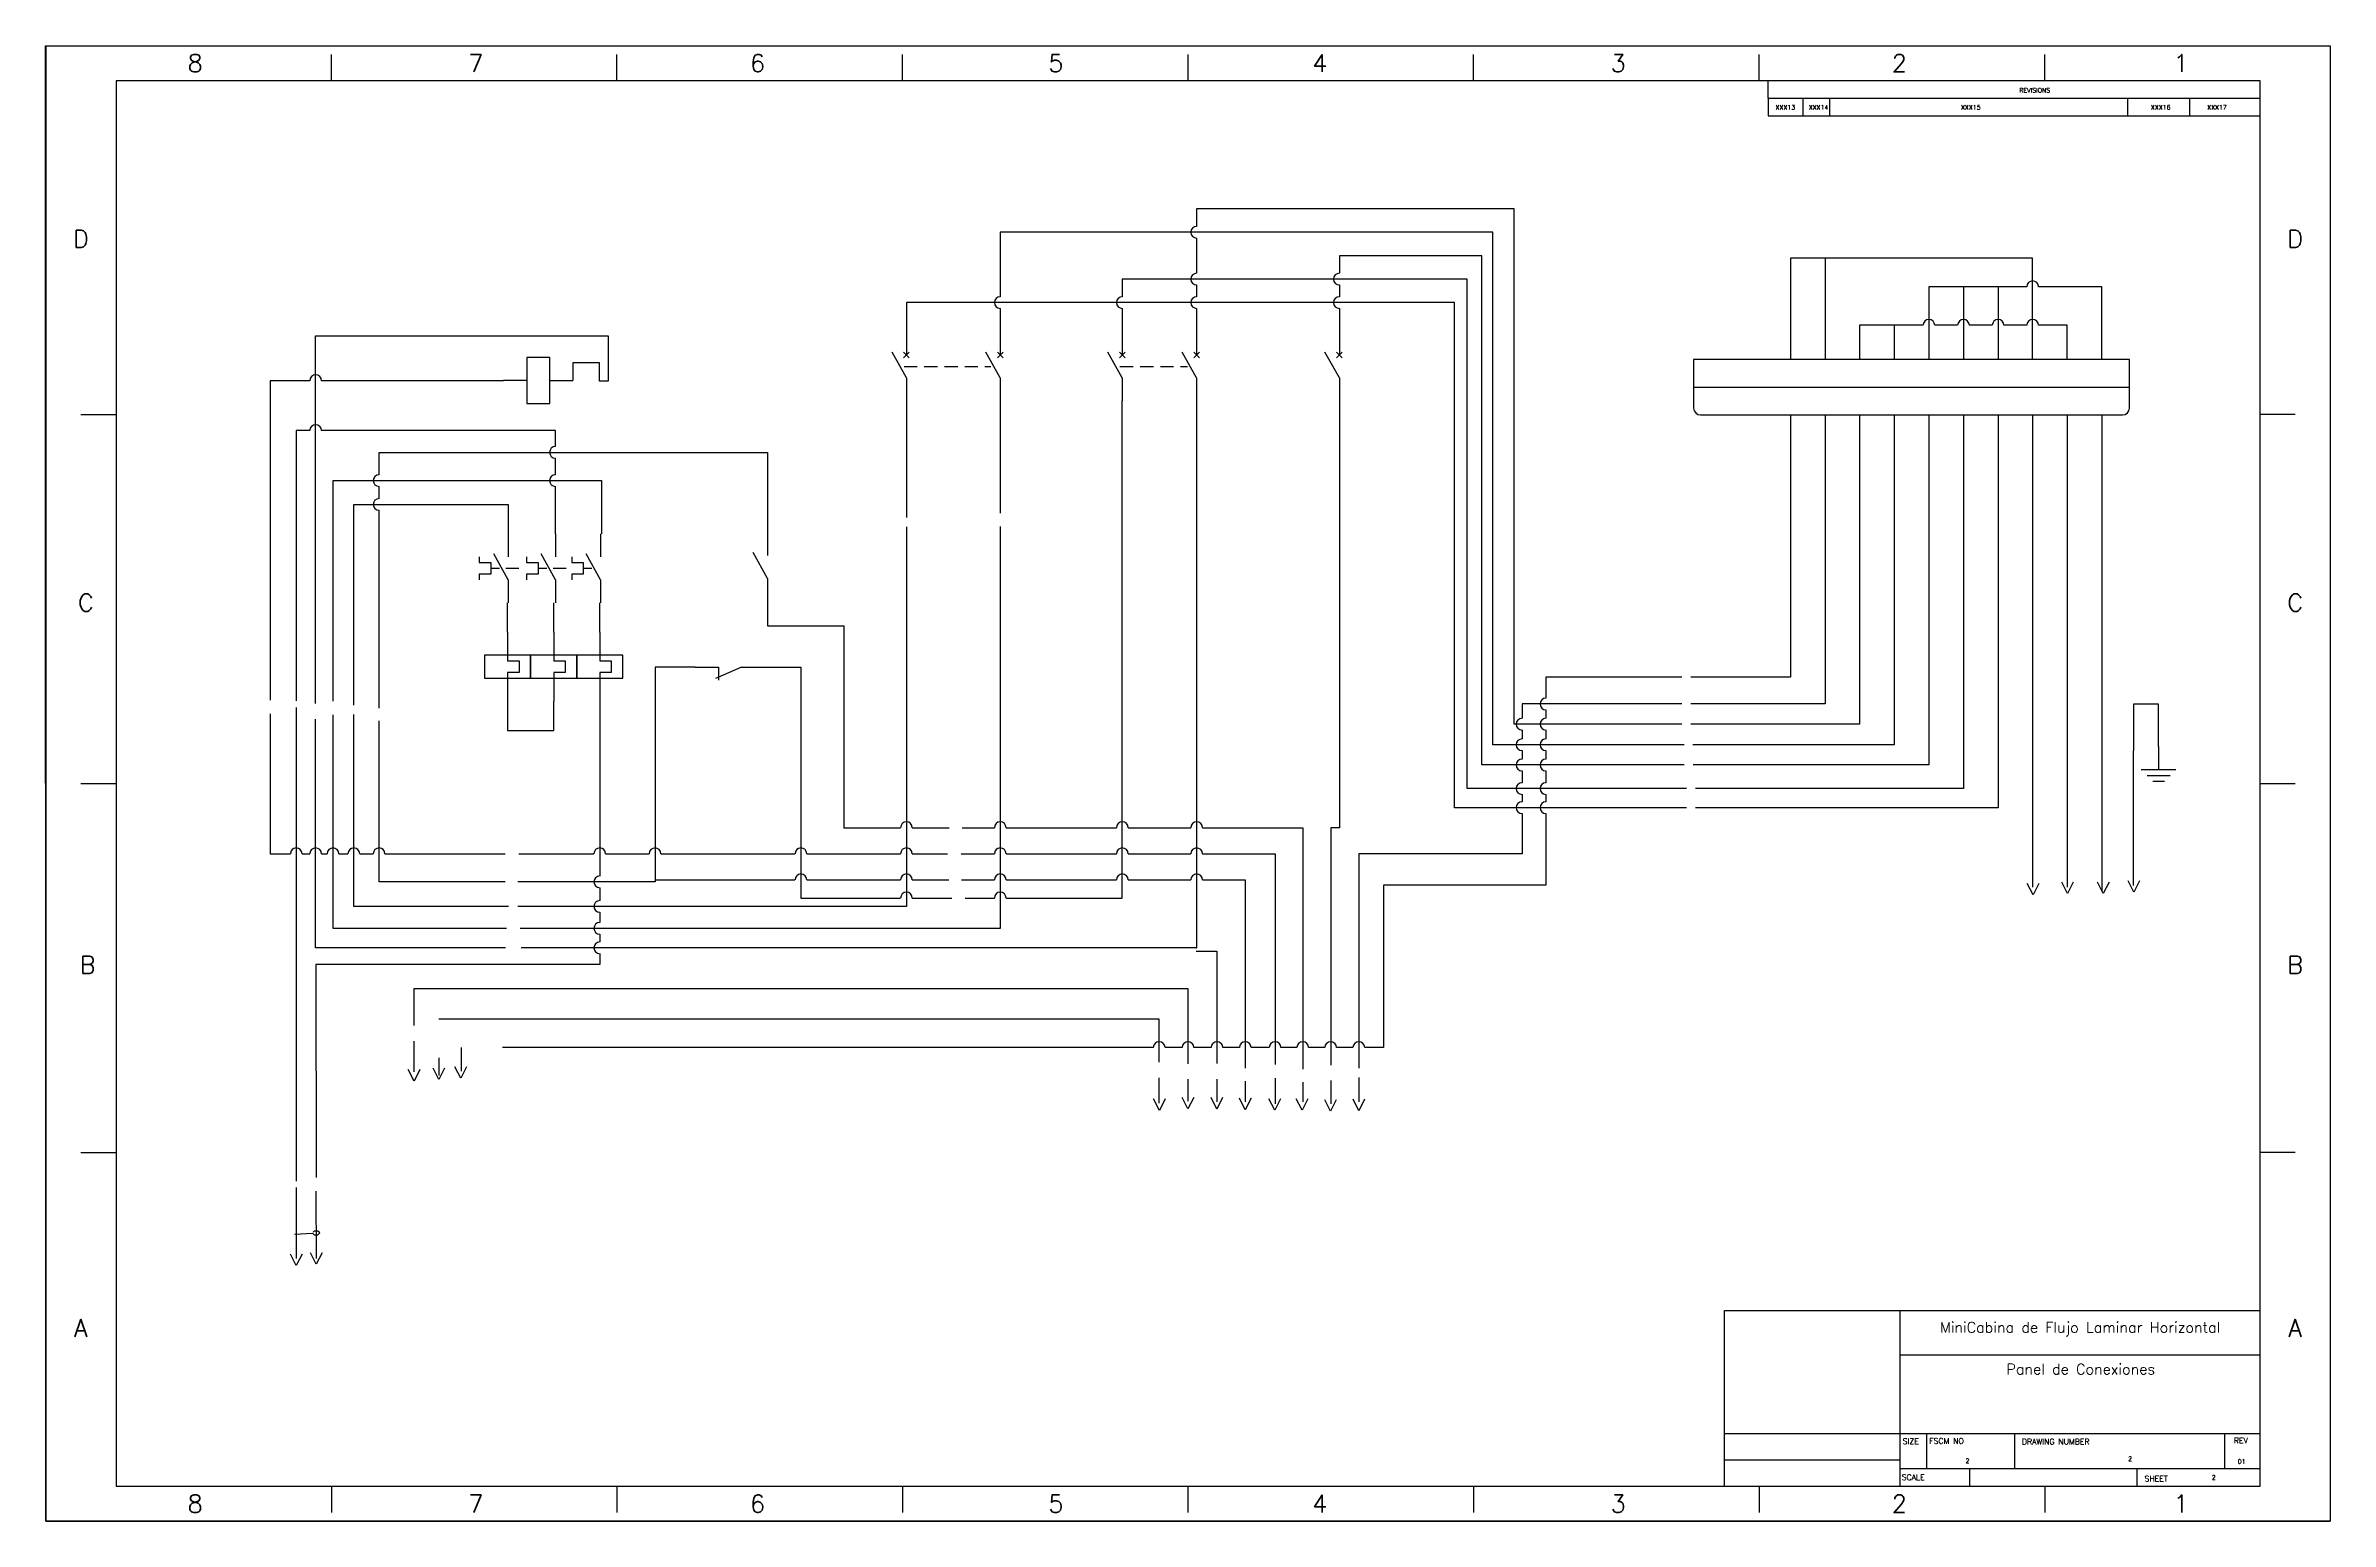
# Paper-space layout 'ANSI D title block' of a CAD drawing. Header units: inches. Extents: x 0 to 32.5, y 0 to 21.
# The model-space entities are those that its viewports show. They can reach past a viewport. Long polylines and large blocks are cut down to what shows.
import ezdxf
from ezdxf.enums import TextEntityAlignment as Align

# ---------------------------------------------------------------- set-up
doc = ezdxf.new("R2010")
doc.units = ezdxf.units.IN
doc.header["$LTSCALE"] = 1.5
doc.header["$MEASUREMENT"] = 0
doc.linetypes.add('HIDDEN2', pattern=[0.1875, 0.125, -0.0625])
for name, color, linetype in [('_MULTI_WIRE', 9, 'Continuous'), ('BLK_12_THHN', 250, 'Continuous'), ('DESC', 1, 'Continuous'), ('DESCCHILD', 20, 'Continuous'), ('LINK', 9, 'HIDDEN2'), ('MISC', 2, 'Continuous'), ('RED_14_THHN', 20, 'Continuous'), ('SYMS', 7, 'Continuous'), ('TAGS', 250, 'Continuous'), ('TB_LABELS', 1, 'Continuous'), ('Title Block', 7, 'Continuous'), ('Viewport', 7, 'Continuous'), ('WHT_12_THHN', 254, 'Continuous'), ('WIRECOPY', 84, 'Continuous'), ('WIREFIXED', 170, 'Continuous'), ('XREF', 7, 'Continuous'), ('XREFCHILD', 134, 'Continuous')]:
    doc.layers.add(name, color=color, linetype=linetype)
doc.layers.add('TERMS', color=7, linetype='Continuous', true_color=0x000000)
doc.styles.add('Roman', font='romans')
doc.styles.add('WD', font='romans.shx')
doc.styles.add('WD_IEC', font='ISOCP2.shx', dxfattribs={"width": 0.9, "height": 4})

psp = doc.layouts.new('ANSI D title block')

msp = doc.modelspace()

# ---------------------------------------------------------------- texts
at = {"layer": 'XREF', "insert": (7.18, 18.364), "char_height": 0.16403, "attachment_point": 1, "style": 'WD_IEC'}
msp.add_mtext('{\\Fmonotxt.shx|c0;\\H0.67x;L1 }{\\Facaderef.shx|c0;-O-} {\\Fmonotxt.shx|c0;\\H0.67x;T1} 1-1\\P{\\Fmonotxt.shx|c0;\\H0.67x;L2 }{\\Facaderef.shx|c0;-O-} {\\Fmonotxt.shx|c0;\\H0.67x;T2} 1-1\\P{\\Fmonotxt.shx|c0;\\H0.67x;L3 }{\\Facaderef.shx|c0;-O-} {\\Fmonotxt.shx|c0;\\H0.67x;T3} 1-1\\P{\\Fmonotxt.shx|c0;\\H0.67x;13 }{\\Facaderef.shx|c0;-O-} {\\Fmonotxt.shx|c0;\\H0.67x;14} 5-1', dxfattribs=at)

# ---------------------------------------------------------------- blocks, each defined once
blk = doc.blocks.new('ANSI_border_D')
blk.add_line((24.5, 20.25), (31.5, 20.25))
at = {"layer": 'Title Block'}
for p, q in [((0, 21), (0, 0)), ((32.5, 21), (0, 21)), ((4.062, 20.5), (4.062, 20.875)), ((8.125, 20.5), (8.125, 20.875)), ((12.187, 20.5), (12.187, 20.875)), ((16.25, 20.5), (16.25, 20.875)), ((20.312, 20.5), (20.312, 20.875)), ((24.375, 20.5), (24.375, 20.875)), ((28.437, 20.5), (28.437, 20.875)), ((32.5, 0), (32.5, 21)), ((32.5, 20.5), (32.5, 20.875)), ((1, 20.5), (1, 0.5)), ((31.5, 20.5), (1, 20.5)), ((24.5, 20.25), (24.5, 20.5)), ((31.5, 0.5), (31.5, 20.5)), ((0.5, 15.75), (1, 15.75)), ((32, 15.75), (31.5, 15.75)), ((0.5, 10.5), (1, 10.5)), ((31.5, 10.5), (32, 10.5)), ((0.5, 5.25), (1, 5.25)), ((32, 5.25), (31.5, 5.25)), ((1, 0.5), (31.5, 0.5)), ((4.062, 0.5), (4.062, 0.125)), ((8.125, 0.5), (8.125, 0.125)), ((12.187, 0.5), (12.187, 0.125)), ((16.25, 0.125), (16.25, 0.5)), ((20.312, 0.5), (20.312, 0.125)), ((24.375, 0.5), (24.375, 0.125)), ((28.437, 0.5), (28.437, 0.125)), ((32.5, 0.125), (32.5, 0.5)), ((0, 0), (32.5, 0))]:
    blk.add_line(p, q, dxfattribs=at)
at = {"layer": 'Title Block', "const_width": 0.02}
for points in [[(16.25, 20.9), (16.25, 20.7)], [(0.6, 10.5), (0.6, 10.5)], [(0.6, 10.5), (0.8, 10.5)], [(31.9, 10.5), (31.9, 10.5)], [(16.25, 0.1), (16.25, 0.3)]]:
    blk.add_lwpolyline(points, dxfattribs=at)
at = {"layer": 'Title Block'}
for points in [[(16.05, 20.7), (16.45, 20.7), (16.25, 20.5)], [(0.8, 10.3), (0.8, 10.7), (1, 10.5)], [(31.7, 10.3), (31.7, 10.7), (31.5, 10.5)], [(16.05, 0.3), (16.45, 0.3), (16.25, 0.5)]]:
    blk.add_solid(points, dxfattribs=at)
at = {"layer": 'Title Block', "style": 'Roman'}
for s, p in [('8', (2.125, 20.75)), ('7', (6.119, 20.75)), ('6', (10.125, 20.75)), ('5', (14.369, 20.75)), ('4', (18.125, 20.75)), ('3', (22.369, 20.75)), ('2', (26.369, 20.75)), ('1', (30.375, 20.75)), ('D', (0.5, 18.25)), ('D', (32, 18.25)), ('C', (0.571, 13.073)), ('C', (32, 13.073)), ('B', (0.595, 7.919)), ('B', (32, 7.919)), ('A', (0.5, 2.75)), ('A', (32, 2.75)), ('8', (2.125, 0.25)), ('7', (6.119, 0.25)), ('6', (10.125, 0.25)), ('5', (14.369, 0.25)), ('4', (18.125, 0.25)), ('3', (22.369, 0.25)), ('2', (26.369, 0.25)), ('1', (30.375, 0.25))]:
    blk.add_text(s, height=0.25, dxfattribs=at).set_placement(p, align=Align.MIDDLE_CENTER)
blk.add_text('REVISIONS', height=0.065, dxfattribs=at).set_placement((28.075, 20.332))
blk = doc.blocks.new('ANSI_tblock_desc_D')
for p, q in [((0, 0), (0, 2.5)), ((-7.62, 0), (0, 0))]:
    blk.add_line(p, q)
at = {"layer": 'Title Block'}
for p, q in [((-7.62, 0), (-7.62, 2.5)), ((-7.62, 2.5), (0, 2.5)), ((-5.12, 0), (-5.12, 2.5)), ((-5.12, 1.87), (0, 1.87)), ((-7.62, 0.75), (0, 0.75)), ((-4.74, 0.25), (-4.74, 0.75)), ((-3.49, 0.25), (-3.49, 0.75)), ((-0.5, 0.25), (-0.5, 0.75)), ((-7.62, 0.375), (-5.12, 0.375)), ((-5.12, 0.25), (0, 0.25)), ((-4.13, 0), (-4.13, 0.25)), ((-1.75, 0), (-1.75, 0.25))]:
    blk.add_line(p, q, dxfattribs=at)
at = {"color": 0, "style": 'Roman', "flags": 8}
for tag, p in [('FNAME', (-31.55, 5.5)), ('REVDATE', (-31.55, 2.5)), ('USER', (-31.55, -0.5))]:
    blk.add_attdef(tag, p, '', height=0.15, rotation=90, dxfattribs=at)
at = {"style": 'WD'}
for tag, p in [('PROJDESC', (-2.56, 2.185)), ('TITLE1', (-2.551, 1.591)), ('TITLE2', (-2.551, 1.033))]:
    blk.add_attdef(tag, text='', height=0.15, dxfattribs=at).set_placement(p, align=Align.CENTER)
at = {"flags": 1}
blk.add_attdef('WD_TB', (-6.745, 0.206), '', height=0.15, dxfattribs=at)
at = {"style": 'WD'}
for tag, p in [('SIZE', (-5.027, 0.348)), ('FSCM_NO', (-4.189, 0.329)), ('DWG_NO', (-1.877, 0.357)), ('REV', (-0.316, 0.319)), ('SCALE', (-4.56, 0.093)), ('SHEET', (-0.687, 0.093))]:
    blk.add_attdef(tag, p, '', height=0.065, dxfattribs=at)
at = {"layer": 'TB_LABELS', "style": 'WD'}
for s, p in [('SIZE', (-5.084, 0.68)), ('FSCM NO', (-4.705, 0.683)), ('DRAWING NUMBER', (-3.387, 0.675)), ('REV', (-0.372, 0.69)), ('SCALE', (-5.097, 0.167)), ('SHEET', (-1.643, 0.146))]:
    blk.add_text(s, height=0.08, dxfattribs=at).set_placement(p, align=Align.TOP_LEFT)
blk = doc.blocks.new('ANSI_REVblock_D')
for p, q in [((-7, 0), (-7, -0.25)), ((0, -0.25), (0, 0))]:
    blk.add_line(p, q)
at = {"layer": 'Title Block'}
for p, q in [((-7, 0), (0, 0)), ((-6.5, -0.25), (-6.5, 0)), ((-6.12, -0.25), (-6.12, 0)), ((-1.88, -0.25), (-1.88, 0)), ((-1, -0.25), (-1, 0)), ((-7, -0.25), (0, -0.25))]:
    blk.add_line(p, q, dxfattribs=at)
at = {"style": 'WD'}
for tag, p in [('ZONE', (-6.891, -0.16)), ('REV', (-6.42, -0.16)), ('DESCRIPTION', (-4.254, -0.16)), ('DATE', (-1.552, -0.16)), ('APPROVED', (-0.752, -0.16))]:
    blk.add_attdef(tag, p, '', height=0.065, dxfattribs=at)
at = {"flags": 1}
blk.add_attdef('WD_TB', (-5.793, -0.148), '', height=0.065, dxfattribs=at)
blk = doc.blocks.new('VCB1')
for p, q in [((0, 7.5), (0, 2.5)), ((0, -2.5), (-3.12, 3.12)), ((0.62, 1.88), (-0.62, 3.12)), ((-0.62, 1.88), (0.62, 3.12)), ((0, -2.5), (0, -7.5))]:
    blk.add_line(p, q)
at = {"style": 'WD_IEC'}
for tag, p in [('INST', (-8, 5.25)), ('TAG1', (-8, -1.75)), ('LOC', (-8, 1.75)), ('RATING1', (-8, -6.35)), ('DESC1', (-8, -14.35)), ('DESC3', (-8, -21.35)), ('DESC2', (-8, -17.85))]:
    blk.add_attdef(tag, text='', height=2.5, dxfattribs=at).set_placement(p, align=Align.RIGHT)
blk.add_attdef('TERM01', text='', height=2, rotation=90, dxfattribs=at).set_placement((-1, 7.5), align=Align.RIGHT)
at = {"style": 'WD_IEC', "flags": 1}
for tag, p, height in [('X2TERM01', (0, 7.5), 0.32), ('MFG', (2.75, 6.5), 1.5), ('CAT', (2.75, 4), 1.5), ('X4LINK', (-2, 0), 0.32), ('X1LINK', (-0.5, 0), 0.32), ('X8TERM02', (0, -7.5), 0.32), ('ASSYCODE', (1, -9), 1), ('FAMILY', (1, -10.5), 1), ('CATDESC', (1, -12), 1), ('CONTACT', (1, -13.5), 1), ('COMMON', (2.25, -14.75), 1)]:
    blk.add_attdef(tag, p, '', height=height, dxfattribs=at)
at = {"style": 'WD_IEC'}
blk.add_attdef('TERM02', (-1, -7.5), '', height=2, rotation=90, dxfattribs=at)
at = {"lineweight": 15, "style": 'WD_IEC'}
blk.add_attdef('XREF', text='', height=2.5, dxfattribs=at).set_placement((-8, -10.35), align=Align.RIGHT)
blk = doc.blocks.new('VOL1')
for p, q in [((0, 7.5), (0, 1.25)), ((-5, 2.5), (-5, -2.5)), ((5, 2.5), (-5, 2.5)), ((0, 1.25), (2.5, 1.25)), ((2.5, 1.25), (2.5, -1.25)), ((5, -2.5), (5, 2.5)), ((-5, -2.5), (5, -2.5)), ((0, -1.25), (0, -7.5)), ((2.5, -1.25), (0, -1.25))]:
    blk.add_line(p, q)
at = {"style": 'WD_IEC'}
for tag, p in [('INST', (-6.5, 9)), ('LOC', (-6.5, 5.5)), ('RATING1', (-6.5, -2.5)), ('TAG1', (-6.5, 2)), ('XREF', (-6.5, -6.5)), ('DESC1', (-6.5, -10.35)), ('DESC3', (-6.5, -17.35)), ('DESC2', (-6.5, -13.85))]:
    blk.add_attdef(tag, text='', height=2.5, dxfattribs=at).set_placement(p, align=Align.RIGHT)
blk.add_attdef('TERM01', text='', height=2, rotation=90, dxfattribs=at).set_placement((-1, 7.5), align=Align.RIGHT)
at = {"style": 'WD_IEC', "flags": 1}
for tag, p, height in [('X2TERM01', (0, 7.5), 0.32), ('MFG', (2.75, 6.5), 1.5), ('CAT', (2.75, 4), 1.5), ('X4LINK', (-5, 0), 0.32), ('X1LINK', (5, 0), 0.32), ('ASSYCODE', (1, -4), 1), ('FAMILY', (1, -5.5), 1), ('X8TERM02', (0, -7.5), 0.32), ('CATDESC', (1, -7), 1)]:
    blk.add_attdef(tag, p, '', height=height, dxfattribs=at)
at = {"style": 'WD_IEC'}
blk.add_attdef('TERM02', (-1, -7.5), '', height=2, rotation=90, dxfattribs=at)
blk = doc.blocks.new('VOL2')
for p, q in [((0, 7.5), (0, 1.25)), ((-5, 2.5), (-5, -2.5)), ((5, 2.5), (-5, 2.5)), ((0, 1.25), (2.5, 1.25)), ((2.5, 1.25), (2.5, -1.25)), ((5, -2.5), (5, 2.5)), ((-5, -2.5), (5, -2.5)), ((0, -1.25), (0, -7.5)), ((2.5, -1.25), (0, -1.25))]:
    blk.add_line(p, q)
at = {"style": 'WD_IEC'}
for tag, p in [('INST', (-6.5, 9)), ('LOC', (-6.5, 5.5)), ('RATING1', (-6.5, -2.5)), ('TAG2', (-6.5, 2)), ('XREF', (-6.5, -6.5)), ('DESC1', (-6.5, -10.35)), ('DESC3', (-6.5, -17.35)), ('DESC2', (-6.5, -13.85))]:
    blk.add_attdef(tag, text='', height=2.5, dxfattribs=at).set_placement(p, align=Align.RIGHT)
blk.add_attdef('TERM01', text='', height=2, rotation=90, dxfattribs=at).set_placement((-1, 7.5), align=Align.RIGHT)
at = {"style": 'WD_IEC', "flags": 1}
for tag, p, height in [('X2TERM01', (0, 7.5), 0.32), ('X4LINK', (-5, 0), 0.32), ('X1LINK', (5, 0), 0.32), ('FAMILY', (1, -5.5), 1), ('X8TERM02', (0, -7.5), 0.32)]:
    blk.add_attdef(tag, p, '', height=height, dxfattribs=at)
at = {"style": 'WD_IEC'}
blk.add_attdef('TERM02', (-1, -7.5), '', height=2, rotation=90, dxfattribs=at)
blk = doc.blocks.new('VOL21')
for p, q in [((0, 7.5), (0, 2.5)), ((-6.25, 2.5), (-6.25, 1.25)), ((-6.25, 1.25), (-3.75, 1.25)), ((-3.75, 1.25), (-3.75, -1.25)), ((-3.75, 0), (-1.875, 0)), ((0, -2.5), (-3.125, 3.125)), ((-6.25, -1.25), (-6.25, -2.5)), ((-3.75, -1.25), (-6.25, -1.25)), ((0, -2.5), (0, -7.5))]:
    blk.add_line(p, q)
at = {"style": 'WD_IEC'}
for tag, p in [('INST', (-7.75, 6.75)), ('LOC', (-7.75, 3.75)), ('TAG2', (-7.75, 0.75)), ('DESC1', (-7.75, -6.75)), ('XREF', (-7.75, -3.75)), ('DESC2', (-7.75, -9.75)), ('DESC3', (-7.75, -12.75))]:
    blk.add_attdef(tag, text='', height=2.5, dxfattribs=at).set_placement(p, align=Align.RIGHT)
blk.add_attdef('TERM01', text='', height=2, rotation=90, dxfattribs=at).set_placement((-1, 7.5), align=Align.RIGHT)
at = {"style": 'WD_IEC', "flags": 1}
for tag, p, height in [('X2TERM01', (0, 7.5), 0.32), ('X4LINK', (-6.375, 0), 0.32), ('X1LINK', (-0.5, 0), 0.32), ('CONTACT', (4, -3.5), 1), ('FAMILY', (4, -5), 1), ('COMMON', (5.25, -4.75), 1), ('X8TERM02', (0, -7.5), 0.32)]:
    blk.add_attdef(tag, p, '', height=height, dxfattribs=at)
at = {"style": 'WD_IEC'}
blk.add_attdef('TERM02', (-1, -7.5), '', height=2, rotation=90, dxfattribs=at)
blk = doc.blocks.new('HT0_LGENERIC')
at = {"style": 'WD_IEC'}
blk.add_attdef('COLOR', text='', height=2.5, dxfattribs=at).set_placement((0, 0), align=Align.MIDDLE_CENTER)
for tag, p in [('X4_TINY_DOT_DONT_REMOVE', (-2.5, 0)), ('X1_TINY_DOT_DONT_REMOVE', (2.5, 0))]:
    blk.add_attdef(tag, p, '', height=0.002, dxfattribs=at)
at = {"style": 'WD_IEC', "flags": 1}
for tag, p in [('X4TERM01', (-2.5, 0)), ('X1TERM01', (2.5, 0))]:
    blk.add_attdef(tag, p, '', height=0.2, dxfattribs=at)
blk = doc.blocks.new('VMS1')
for p, q in [((0, 2.5), (0, 7.5)), ((0, -2.5), (0, -7.5))]:
    blk.add_line(p, q)
blk.add_lwpolyline([(-5, 2.5), (-5, -2.5), (5, -2.5), (5, 2.5)], close=True)
at = {"style": 'WD_IEC'}
for tag, p in [('INST', (-5.25, 10.5)), ('LOC', (-5.25, 7.5)), ('TAG1', (-5.25, 4.5)), ('DESC1', (-5.25, -6.85)), ('DESC2', (-5.25, -9.85)), ('DESC3', (-5.25, -12.85))]:
    blk.add_attdef(tag, text='', height=2.5, dxfattribs=at).set_placement(p, align=Align.RIGHT)
blk.add_attdef('TERM01', text='', height=2, rotation=90, dxfattribs=at).set_placement((-1, 7.5), align=Align.RIGHT)
at = {"style": 'WD_IEC', "flags": 1}
for tag, p, height in [('X2TERM01', (0, 7.5), 0.32), ('X4LINK', (-5, 0), 0.32), ('X1LINK', (5, 0), 0.32), ('ASSYCODE', (1, -4), 1), ('FAMILY', (1, -5.5), 1), ('X8TERM02', (0, -7.5), 0.32), ('CATDESC', (1, -7), 1)]:
    blk.add_attdef(tag, p, '', height=height, dxfattribs=at)
at = {"style": 'WD_IEC', "flags": 9}
for tag, p in [('MFG', (-6, 1)), ('CAT', (-6, -1.5))]:
    blk.add_attdef(tag, text='', height=1.5, dxfattribs=at).set_placement(p, align=Align.RIGHT)
at = {"style": 'WD_IEC'}
blk.add_attdef('TERM02', (-1, -7.5), '', height=2, rotation=90, dxfattribs=at)
at = {"lineweight": 9, "style": 'WD_IEC'}
for tag, p in [('NO', (-5.5, -16.5)), ('NC', (-5.5, -19.5))]:
    blk.add_attdef(tag, text='', height=2.5, dxfattribs=at).set_placement(p, align=Align.TOP_RIGHT)
for tag, p in [('XREFNO', (-4, -16.5)), ('XREFNC', (-4, -19.5))]:
    blk.add_attdef(tag, text='', height=2.5, dxfattribs=at).set_placement(p, align=Align.TOP_LEFT)
blk = doc.blocks.new('VCN1_1PJ_150E')
at = {"layer": 'SYMS'}
for p, q in [((-12, 12), (-12, -9)), ((177, 12), (-12, 12)), ((177, -9), (177, 12)), ((-12, 0), (177, 0)), ((-9, -12), (174, -12))]:
    blk.add_line(p, q, dxfattribs=at)
for centre, start, end in [((-9, -9), 180, 270), ((174, -9), 270, 0)]:
    blk.add_arc(centre, 3, start, end, dxfattribs=at)
at = {"style": 'WD', "flags": 1}
blk.add_attdef('WD_JUMPERS', (0, 0), '', height=0.01, dxfattribs=at)
at = {"layer": 'SYMS', "linetype": 'Continuous', "style": 'WD_IEC', "width": 0.9, "flags": 8}
for tag, p in [('TERMDESC01J', (-2, 16)), ('TERMDESC02J', (13, 16)), ('TERMDESC03J', (28, 16)), ('TERMDESC04J', (43, 16)), ('TERMDESC05J', (58, 16)), ('TERMDESC06J', (73, 16)), ('TERMDESC07J', (88, 16)), ('TERMDESC08J', (103, 16)), ('TERMDESC09J', (118, 16)), ('TERMDESC10J', (133, 16)), ('TERMDESC11J', (148, 16)), ('TERMDESC12J', (163, 16))]:
    blk.add_attdef(tag, p, '', height=4, rotation=90, dxfattribs=at)
at = {"layer": 'SYMS', "style": 'WD_IEC'}
for tag, p in [('DESC2', (-16, 26)), ('DESC1', (-16, 33)), ('DESC3', (-16, 19)), ('INST', (-16, 12)), ('LOC', (-16, 5)), ('TAG1', (-16, -2)), ('XREF', (-16, -9.82))]:
    blk.add_attdef(tag, text='', height=5, dxfattribs=at).set_placement(p, align=Align.RIGHT)
at = {"layer": 'SYMS', "linetype": 'Continuous', "style": 'WD_IEC', "width": 0.9, "flags": 8}
for tag, p in [('X2WIRE01J', (2, 16)), ('X2WIRE02J', (17, 16)), ('X2WIRE03J', (32, 16)), ('X2WIRE04J', (47, 16)), ('X2WIRE05J', (62, 16)), ('X2WIRE06J', (77, 16)), ('X2WIRE07J', (92, 16)), ('X2WIRE08J', (107, 16)), ('X2WIRE09J', (122, 16)), ('X2WIRE10J', (137, 16)), ('X2WIRE11J', (152, 16)), ('X2WIRE12J', (167, 16))]:
    blk.add_attdef(tag, text='', height=4, rotation=90, dxfattribs=at).set_placement(p, align=Align.TOP_LEFT)
at = {"layer": 'SYMS', "style": 'WD_IEC', "flags": 1}
for tag, p in [('X2TERM01J', (0, 12)), ('X2TERM02J', (15, 12)), ('X2TERM03J', (30, 12)), ('X2TERM04J', (45, 12)), ('X2TERM05J', (60, 12)), ('X2TERM06J', (75, 12)), ('X2TERM07J', (90, 12)), ('X2TERM08J', (105, 12)), ('X2TERM09J', (120, 12)), ('X2TERM10J', (135, 12)), ('X2TERM11J', (150, 12)), ('X2TERM12J', (165, 12)), ('X8TERM01P', (0, -12)), ('X8TERM02P', (15, -12)), ('X8TERM03P', (30, -12)), ('X8TERM04P', (45, -12)), ('X8TERM05P', (60, -12)), ('X8TERM06P', (75, -12)), ('X8TERM07P', (90, -12)), ('X8TERM08P', (105, -12)), ('X8TERM09P', (120, -12)), ('X8TERM10P', (135, -12)), ('X8TERM11P', (150, -12)), ('X8TERM12P', (165, -12))]:
    blk.add_attdef(tag, p, '', height=0.02, dxfattribs=at)
at = {"layer": 'SYMS', "color": 7, "style": 'WD_IEC'}
for tag, p in [('X2_TINY_DOT_DONT_REMOVE_01J', (0, 12)), ('X2_TINY_DOT_DONT_REMOVE_02J', (15, 12)), ('X2_TINY_DOT_DONT_REMOVE_03J', (30, 12)), ('X2_TINY_DOT_DONT_REMOVE_04J', (45, 12)), ('X2_TINY_DOT_DONT_REMOVE_05J', (60, 12)), ('X2_TINY_DOT_DONT_REMOVE_06J', (75, 12)), ('X2_TINY_DOT_DONT_REMOVE_07J', (90, 12)), ('X2_TINY_DOT_DONT_REMOVE_08J', (105, 12)), ('X2_TINY_DOT_DONT_REMOVE_09J', (120, 12)), ('X2_TINY_DOT_DONT_REMOVE_10J', (135, 12)), ('X2_TINY_DOT_DONT_REMOVE_11J', (150, 12)), ('X2_TINY_DOT_DONT_REMOVE_12J', (165, 12)), ('X8_TINY_DOT_DONT_REMOVE_01P', (0, -12)), ('X8_TINY_DOT_DONT_REMOVE_02P', (15, -12)), ('X8_TINY_DOT_DONT_REMOVE_03P', (30, -12)), ('X8_TINY_DOT_DONT_REMOVE_04P', (45, -12)), ('X8_TINY_DOT_DONT_REMOVE_05P', (60, -12)), ('X8_TINY_DOT_DONT_REMOVE_06P', (75, -12)), ('X8_TINY_DOT_DONT_REMOVE_07P', (90, -12)), ('X8_TINY_DOT_DONT_REMOVE_08P', (105, -12)), ('X8_TINY_DOT_DONT_REMOVE_09P', (120, -12)), ('X8_TINY_DOT_DONT_REMOVE_10P', (135, -12)), ('X8_TINY_DOT_DONT_REMOVE_11P', (150, -12)), ('X8_TINY_DOT_DONT_REMOVE_12P', (165, -12))]:
    blk.add_attdef(tag, p, '', height=0.0002, dxfattribs=at)
at = {"layer": 'SYMS', "linetype": 'Continuous', "style": 'WD_IEC', "width": 0.9}
for tag, flags, p in [('TERM01J', 9, (0, 6)), ('TERM02J', 9, (15, 6)), ('TERM03J', 9, (30, 6)), ('TERM04J', 9, (45, 6)), ('TERM05J', 9, (60, 6)), ('TERM06J', 9, (75, 6)), ('TERM07J', 9, (90, 6)), ('TERM08J', 9, (105, 6)), ('TERM09J', 9, (120, 6)), ('TERM10J', 9, (135, 6)), ('TERM11J', 9, (150, 6)), ('TERM12J', 9, (165, 6)), ('TERM01P', 8, (0, -6)), ('TERM02P', 8, (15, -6)), ('TERM03P', 8, (30, -6)), ('TERM04P', 8, (45, -6)), ('TERM05P', 8, (60, -6)), ('TERM06P', 8, (75, -6)), ('TERM07P', 8, (90, -6)), ('TERM08P', 8, (105, -6)), ('TERM09P', 8, (120, -6)), ('TERM10P', 8, (135, -6)), ('TERM11P', 8, (150, -6)), ('TERM12P', 8, (165, -6))]:
    blk.add_attdef(tag, text='', height=4, dxfattribs=dict(at, flags=flags)).set_placement(p, align=Align.MIDDLE_CENTER)
at = {"layer": 'SYMS', "style": 'WD_IEC', "width": 0.9}
for tag, p, flags in [('X1LINK', (181, 0), 1), ('ACE_FLAG', (-2.74, -6.39), 9), ('WDBLKNAM', (-2.59, -3.41), 9), ('GENDER', (-2.3, -9.45), 9), ('FAMILY', (6.31, -7.47), 9)]:
    blk.add_attdef(tag, p, '', height=1, dxfattribs=dict(at, flags=flags))
at = {"layer": 'SYMS', "linetype": 'Continuous', "style": 'WD_IEC', "width": 0.9, "flags": 9}
for tag, p in [('ASSYCODE', (5.96, -9.77)), ('CAT', (6.4, -15.35)), ('CATDESC', (6.4, -18.04)), ('MFG', (6.46, -12.65))]:
    blk.add_attdef(tag, p, '', height=2, dxfattribs=at)
at = {"layer": 'SYMS', "linetype": 'Continuous', "style": 'WD_IEC', "width": 0.9, "flags": 8}
for tag, p in [('TERMDESC01P', (-2, -16)), ('TERMDESC02P', (13, -16)), ('TERMDESC03P', (28, -16)), ('TERMDESC04P', (43, -16)), ('TERMDESC05P', (58, -16)), ('TERMDESC06P', (73, -16)), ('TERMDESC07P', (88, -16)), ('TERMDESC08P', (103, -16)), ('TERMDESC09P', (118, -16)), ('TERMDESC10P', (133, -16)), ('TERMDESC11P', (148, -16)), ('TERMDESC12P', (163, -16))]:
    blk.add_attdef(tag, text='', height=4, rotation=90, dxfattribs=at).set_placement(p, align=Align.RIGHT)
for tag, p in [('X8WIRE01P', (2, -16)), ('X8WIRE02P', (17, -16)), ('X8WIRE03P', (32, -16)), ('X8WIRE04P', (47, -16)), ('X8WIRE05P', (62, -16)), ('X8WIRE06P', (77, -16)), ('X8WIRE07P', (92, -16)), ('X8WIRE08P', (107, -16)), ('X8WIRE09P', (122, -16)), ('X8WIRE10P', (137, -16)), ('X8WIRE11P', (152, -16)), ('X8WIRE12P', (167, -16))]:
    blk.add_attdef(tag, text='', height=4, rotation=90, dxfattribs=at).set_placement(p, align=Align.TOP_RIGHT)
blk = doc.blocks.new('WDDOT')
for radius in [0.03, 0.0187, 0.00929]:
    blk.add_circle((0, 0), radius)
blk = doc.blocks.new('VCR21')
for p, q in [((0, 7.5), (0, 2.5)), ((0, -2.5), (-3.12, 3.12)), ((0, -2.5), (0, -7.5))]:
    blk.add_line(p, q)
at = {"style": 'WD_IEC'}
for tag, p in [('INST', (-5.25, 6.75)), ('LOC', (-5.25, 3.75)), ('TAG2', (-5.25, 0.75)), ('DESC1', (-5.25, -6.75)), ('XREF', (-5.25, -3.75)), ('DESC2', (-5.25, -9.75)), ('DESC3', (-5.25, -12.75))]:
    blk.add_attdef(tag, text='', height=2.5, dxfattribs=at).set_placement(p, align=Align.RIGHT)
blk.add_attdef('TERM01', text='', height=2, rotation=90, dxfattribs=at).set_placement((-1, 7.5), align=Align.RIGHT)
at = {"style": 'WD_IEC', "flags": 1}
for tag, p, height in [('X2TERM01', (0, 7.5), 0.32), ('X4LINK', (-2.75, 0), 0.32), ('X1LINK', (-0.5, 0), 0.32), ('CONTACT', (4, -3.5), 1), ('FAMILY', (4, -5), 1), ('COMMON', (5.25, -4.75), 1), ('X8TERM02', (0, -7.5), 0.32)]:
    blk.add_attdef(tag, p, '', height=height, dxfattribs=at)
at = {"style": 'WD_IEC'}
blk.add_attdef('TERM02', (-1, -7.5), '', height=2, rotation=90, dxfattribs=at)
blk = doc.blocks.new('HCR22')
for p, q in [((-7.5, 0), (-2.5, 0)), ((2.5, 0), (-3.125, -2.5)), ((-2.5, 0), (-2.5, -2.8678)), ((2.5, 0), (7.5, 0))]:
    blk.add_line(p, q)
at = {"style": 'WD_IEC'}
for tag, p in [('INST', (-1.25, 10.125)), ('TAG2', (-1.25, 4.125)), ('LOC', (-1.25, 7.125)), ('DESC2', (-1.25, -12.25)), ('DESC1', (-1.25, -9.25)), ('DESC3', (-1.25, -15.25))]:
    blk.add_attdef(tag, text='', height=2.5, dxfattribs=at).set_placement(p, align=Align.RIGHT)
for tag, p, height, flags in [('TERM01', (-8.5, 1), 2, 8), ('X4TERM01', (-7.5, 0), 0.32, 1), ('X1TERM02', (7.5, 0), 0.32, 1), ('X2LINK', (0, -0.5), 0.32, 1), ('X8LINK', (0, -1.5), 0.32, 1), ('CONTACT', (7.75, -2.25), 1, 1), ('FAMILY', (7.75, -3.75), 1, 1), ('COMMON', (9, -3.5), 1, 1)]:
    blk.add_attdef(tag, p, '', height=height, dxfattribs=dict(at, flags=flags))
at = {"style": 'WD_IEC', "flags": 8}
for tag, height, p in [('TERM02', 2, (7.5, 1)), ('XREF', 2.5, (-1.25, -6.25))]:
    blk.add_attdef(tag, text='', height=height, dxfattribs=at).set_placement(p, align=Align.RIGHT)
blk = doc.blocks.new('HA1X4')
blk.add_lwpolyline([(1.25, 2.5), (0, 0), (-1.25, 2.5)])
at = {"style": 'WD_IEC', "flags": 1}
blk.add_attdef('X2TERM01', (0, 0), '', height=0.32, dxfattribs=at)
at = {"style": 'WD_IEC', "flags": 8}
for tag, p in [('DESC1', (0, -3.75)), ('DESC2', (0, -7.6))]:
    blk.add_attdef(tag, text='', height=2.5, dxfattribs=at).set_placement(p, align=Align.CENTER)
blk = doc.blocks.new('VGND2')
for p, q in [((0, 0), (0, -5)), ((-3.75, -5), (3.75, -5)), ((-2.5, -6.25), (2.5, -6.25)), ((-1.25, -7.5), (1.25, -7.5))]:
    blk.add_line(p, q)
at = {"style": 'WD_IEC'}
for tag, p in [('INST', (-5.25, 2.75)), ('LOC', (-5.25, -0.75)), ('TAG1', (-5.25, -4.25))]:
    blk.add_attdef(tag, text='', height=2.5, dxfattribs=at).set_placement(p, align=Align.RIGHT)
at = {"style": 'WD_IEC', "flags": 1}
blk.add_attdef('X2TERM01', (0, 0), '', height=0.32, dxfattribs=at)
blk = doc.blocks.new('WD_WNV')
at = {"linetype": 'Continuous', "style": 'WD_IEC', "width": 0.8}
blk.add_attdef('WIRENO', text='', height=2.5, dxfattribs=at).set_placement((-1.6, 0), align=Align.MIDDLE_RIGHT)
at = {"style": 'WD_IEC', "flags": 1}
for tag, p in [('W08USER', (-1, 0.375)), ('W04USER', (-1, 0.875)), ('W05USER', (-1, 0.75)), ('W09USER', (-1, 0.25)), ('W03USER', (-1, 1)), ('W06USER', (-1, 0.625)), ('W07USER', (-1, 0.5)), ('W02USER', (-1, 1.125)), ('W01USER', (-1, 1.25)), ('W10USER', (-1, 0.125))]:
    blk.add_attdef(tag, text='', height=0.08, dxfattribs=at).set_placement(p, align=Align.CENTER)
blk = doc.blocks.new('WD_WNH')
at = {"linetype": 'Continuous', "style": 'WD_IEC', "width": 0.8}
blk.add_attdef('WIRENO', text='', height=2.5, dxfattribs=at).set_placement((0, 0.75), align=Align.CENTER)
at = {"style": 'WD_IEC', "flags": 1}
for tag, p in [('W08USER', (0, 0.375)), ('W04USER', (0, 0.875)), ('W05USER', (0, 0.75)), ('W09USER', (0, 0.25)), ('W03USER', (0, 1)), ('W06USER', (0, 0.625)), ('W07USER', (0, 0.5)), ('W02USER', (0, 1.125)), ('W01USER', (0, 1.25)), ('W10USER', (0, 0.125))]:
    blk.add_attdef(tag, text='', height=0.08, dxfattribs=at).set_placement(p, align=Align.CENTER)
blk = doc.blocks.new('VT0_WGENERIC')
at = {"style": 'WD_IEC'}
for tag, p in [('X1_TINY_DOT_DONT_REMOVE', (0, 5)), ('X4_TINY_DOT_DONT_REMOVE', (0, -5))]:
    blk.add_attdef(tag, p, '', height=0.002, rotation=90, dxfattribs=at)
at = {"style": 'WD_IEC', "flags": 1}
for tag, p in [('X2TERM01', (0, 5)), ('X8TERM01', (0, -5))]:
    blk.add_attdef(tag, p, '', height=0.2, dxfattribs=at)
at = {"style": 'WD_IEC', "width": 0.8}
blk.add_attdef('WIRENO', text='', height=2.5, rotation=90, dxfattribs=at).set_placement((0, 0), align=Align.MIDDLE_CENTER)
blk = doc.blocks.new('HT0_WGENERIC')
at = {"style": 'WD_IEC'}
for tag, p in [('X4_TINY_DOT_DONT_REMOVE', (-5, 0)), ('X1_TINY_DOT_DONT_REMOVE', (5, 0))]:
    blk.add_attdef(tag, p, '', height=0.002, dxfattribs=at)
at = {"style": 'WD_IEC', "flags": 1}
for tag, p in [('X4TERM01', (-5, 0)), ('X1TERM01', (5, 0))]:
    blk.add_attdef(tag, p, '', height=0.2, dxfattribs=at)
at = {"style": 'WD_IEC', "width": 0.8}
blk.add_attdef('WIRENO', text='', height=2.5, dxfattribs=at).set_placement((0, 0), align=Align.MIDDLE_CENTER)

# ---------------------------------------------------------------- linework, layer by layer
at = {"layer": '_MULTI_WIRE'}
for p, q in [((30.057, 11.628), (29.698, 11.628)), ((29.698, 11.628), (29.698, 10.969)), ((30.057, 11.025), (30.057, 11.628)), ((29.698, 9.046), (29.698, 10.969))]:
    msp.add_line(p, q, dxfattribs=at)
at = {"layer": 'BLK_12_THHN'}
for p, q in [((20.43, 18.011), (18.402, 18.011)), ((18.402, 18.011), (18.402, 17.761)), ((20.43, 10.763), (20.43, 18.011)), ((20.22, 17.677), (15.314, 17.677)), ((15.314, 17.677), (15.314, 17.427)), ((18.402, 17.594), (18.402, 17.427)), ((20.22, 10.428), (20.22, 17.677)), ((27.281, 17.568), (26.789, 17.568)), ((26.789, 17.568), (26.789, 16.531)), ((27.773, 17.568), (27.281, 17.568)), ((27.281, 17.568), (27.281, 16.531)), ((27.773, 17.568), (27.773, 16.531)), ((28.181, 17.568), (27.773, 17.568)), ((29.249, 17.568), (28.348, 17.568)), ((29.249, 16.531), (29.249, 17.568)), ((20.04, 17.344), (12.243, 17.344)), ((12.243, 17.344), (12.243, 16.927)), ((15.314, 17.261), (15.314, 16.927)), ((18.402, 17.261), (18.402, 16.927)), ((20.04, 10.155), (20.04, 17.344)), ((3.756, 16.232), (3.191, 16.232)), ((3.191, 16.232), (3.191, 11.684)), ((6.513, 16.232), (3.922, 16.232)), ((12.243, 15.943), (12.243, 14.285)), ((15.314, 8.87), (15.314, 15.943)), ((18.402, 15.943), (18.402, 9.871)), ((26.789, 15.744), (26.789, 10.763)), ((27.281, 15.744), (27.281, 10.428)), ((27.773, 15.744), (27.773, 10.155)), ((29.249, 15.744), (29.249, 8.974)), ((3.756, 15.522), (3.562, 15.522)), ((3.562, 15.522), (3.563, 11.674)), ((7.25, 15.522), (3.922, 15.522)), ((7.25, 15.296), (7.25, 15.522)), ((4.741, 14.893), (4.741, 15.212)), ((4.741, 15.212), (10.269, 15.212)), ((7.25, 14.893), (7.25, 15.129)), ((10.269, 15.212), (10.269, 14.074)), ((4.741, 14.554), (4.741, 14.726)), ((7.25, 14.054), (7.25, 14.726)), ((4.382, 14.471), (6.577, 14.471)), ((4.382, 11.614), (4.382, 14.471)), ((4.741, 11.573), (4.741, 14.388)), ((6.577, 14.471), (6.577, 14.054)), ((12.243, 14.153), (12.243, 8.75)), ((10.269, 13.09), (10.269, 12.743)), ((10.269, 12.743), (11.354, 12.743)), ((11.354, 12.743), (11.354, 9.871)), ((9.24, 12.157), (8.667, 12.157)), ((8.667, 12.157), (8.667, 9.1)), ((10.224, 12.157), (10.742, 12.157)), ((10.742, 12.157), (10.742, 8.87)), ((3.191, 11.491), (3.191, 9.5)), ((3.562, 11.582), (3.563, 4.841)), ((4.382, 8.75), (4.382, 11.481)), ((4.741, 9.1), (4.741, 11.389)), ((23.307, 10.763), (20.43, 10.763)), ((26.789, 10.763), (23.436, 10.763)), ((23.339, 10.428), (20.22, 10.428)), ((27.281, 10.428), (23.469, 10.428)), ((23.339, 10.155), (20.04, 10.155)), ((27.773, 10.155), (23.469, 10.155)), ((11.354, 9.871), (12.16, 9.871)), ((12.326, 9.871), (12.851, 9.871)), ((13.035, 9.871), (13.494, 9.871)), ((13.661, 9.871), (15.231, 9.871)), ((15.398, 9.871), (16.289, 9.871)), ((16.455, 9.871), (17.882, 9.871)), ((17.882, 9.871), (17.882, 6.434)), ((18.402, 9.871), (18.279, 9.871)), ((18.279, 9.871), (18.279, 6.491)), ((3.191, 9.5), (3.479, 9.5)), ((3.645, 9.5), (3.756, 9.5)), ((3.922, 9.5), (4.002, 9.5)), ((4.169, 9.5), (4.299, 9.5)), ((4.466, 9.5), (4.658, 9.5)), ((4.825, 9.5), (6.534, 9.5)), ((6.727, 9.5), (7.798, 9.5)), ((7.964, 9.5), (8.583, 9.5)), ((8.75, 9.5), (10.658, 9.5)), ((10.825, 9.5), (12.16, 9.5)), ((12.326, 9.5), (12.827, 9.5)), ((13.02, 9.5), (13.494, 9.5)), ((13.661, 9.5), (15.231, 9.5)), ((15.398, 9.5), (16.289, 9.5)), ((16.455, 9.5), (17.488, 9.5)), ((17.488, 9.5), (17.488, 6.499)), ((8.667, 9.129), (10.658, 9.129)), ((10.825, 9.129), (12.16, 9.129)), ((12.326, 9.129), (12.845, 9.129)), ((13.029, 9.129), (13.494, 9.129)), ((13.661, 9.129), (15.231, 9.129)), ((15.398, 9.129), (16.289, 9.129)), ((16.455, 9.129), (17.063, 9.129)), ((17.063, 9.129), (17.063, 6.448)), ((6.533, 9.1), (4.741, 9.1)), ((8.667, 9.1), (6.716, 9.1)), ((10.742, 8.87), (12.16, 8.87)), ((12.326, 8.87), (12.888, 8.87)), ((13.079, 8.87), (13.494, 8.87)), ((13.661, 8.87), (15.314, 8.87)), ((6.584, 8.75), (4.382, 8.75)), ((12.243, 8.75), (6.717, 8.75)), ((16.249, 7.576), (5.237, 7.576)), ((5.237, 7.576), (5.237, 7.054)), ((16.249, 6.511), (16.249, 7.576)), ((5.237, 6.835), (5.237, 6.398)), ((15.839, 7.148), (5.589, 7.148)), ((15.839, 6.535), (15.839, 7.148)), ((5.589, 6.596), (5.589, 6.344)), ((15.839, 5.95), (15.839, 6.309)), ((16.249, 5.978), (16.249, 6.293)), ((17.063, 6.264), (17.063, 5.971)), ((17.488, 6.306), (17.488, 5.94)), ((17.882, 6.25), (17.882, 5.971)), ((18.279, 6.273), (18.279, 5.94)), ((3.562, 4.749), (3.563, 3.74))]:
    msp.add_line(p, q, dxfattribs=at)
for centre, start, end in [((18.402, 17.677), 90, 270), ((28.265, 17.568), 0, 180), ((15.314, 17.344), 90, 270), ((18.402, 17.344), 90, 270), ((3.839, 16.232), 0, 180), ((3.839, 15.522), 0, 180), ((7.25, 15.212), 90, 270), ((4.741, 14.81), 90, 270), ((7.25, 14.81), 90, 270), ((4.741, 14.471), 90, 270), ((12.243, 9.871), 0, 180), ((13.578, 9.871), 0, 180), ((15.314, 9.871), 0, 180), ((16.372, 9.871), 0, 180), ((3.562, 9.5), 0, 180), ((3.839, 9.5), 0, 180), ((4.086, 9.5), 0, 180), ((4.382, 9.5), 0, 180), ((4.741, 9.5), 0, 180), ((7.881, 9.5), 0, 180), ((8.667, 9.5), 0, 180), ((10.742, 9.5), 0, 180), ((12.243, 9.5), 0, 180), ((13.578, 9.5), 0, 180), ((15.314, 9.5), 0, 180), ((16.372, 9.5), 0, 180), ((10.742, 9.129), 0, 180), ((12.243, 9.129), 0, 180), ((13.578, 9.129), 0, 180), ((15.314, 9.129), 0, 180), ((16.372, 9.129), 0, 180), ((12.243, 8.87), 0, 180), ((13.578, 8.87), 0, 180)]:
    msp.add_arc(centre, 0.0833, start, end, dxfattribs=at)
at = {"layer": 'LINK'}
for points in [[(12.21, 16.435), (13.446, 16.435)], [(15.281, 16.435), (16.241, 16.435)], [(6.544, 13.562), (6.831, 13.562)], [(7.217, 13.562), (7.474, 13.562)], [(6.897, 12.161), (6.897, 12.161)], [(7.553, 12.161), (7.553, 12.161)]]:
    msp.add_lwpolyline(points, dxfattribs=at)
at = {"layer": 'RED_14_THHN'}
for p, q in [((20.887, 18.677), (16.372, 18.677)), ((16.372, 18.677), (16.372, 18.427)), ((20.887, 11.344), (20.887, 18.677)), ((20.585, 18.344), (13.578, 18.344)), ((13.578, 18.344), (13.578, 17.427)), ((16.372, 18.261), (16.372, 17.761)), ((20.585, 11.051), (20.585, 18.344)), ((16.372, 17.594), (16.372, 17.427)), ((13.578, 17.261), (13.578, 16.927)), ((16.372, 17.261), (16.372, 16.927)), ((26.296, 17.02), (25.804, 17.02)), ((25.804, 17.02), (25.804, 16.531)), ((26.705, 17.02), (26.296, 17.02)), ((26.296, 17.02), (26.296, 16.531)), ((27.197, 17.02), (26.872, 17.02)), ((27.689, 17.02), (27.364, 17.02)), ((28.181, 17.02), (27.856, 17.02)), ((28.757, 17.02), (28.348, 17.02)), ((28.757, 16.531), (28.757, 17.02)), ((3.839, 16.871), (4.179, 16.871)), ((3.839, 11.638), (3.839, 16.871)), ((4.179, 16.871), (7.999, 16.871)), ((7.999, 16.871), (7.999, 16.225)), ((7.876, 16.484), (7.497, 16.484)), ((7.497, 16.484), (7.497, 16.234)), ((7.876, 16.225), (7.876, 16.484)), ((7.999, 16.225), (7.876, 16.225)), ((13.578, 15.943), (13.578, 14.348)), ((16.372, 15.943), (16.372, 8.161)), ((25.804, 15.744), (25.804, 11.344)), ((26.296, 15.744), (26.296, 11.051)), ((28.757, 15.744), (28.757, 9.022)), ((4.086, 14.81), (7.907, 14.81)), ((4.086, 11.67), (4.086, 14.81)), ((7.907, 14.81), (7.907, 14.054)), ((13.578, 14.156), (13.578, 8.438)), ((3.839, 8.161), (3.839, 11.417)), ((4.086, 8.438), (4.086, 11.478)), ((7.881, 11.669), (7.881, 9.183)), ((23.309, 11.051), (20.585, 11.051)), ((23.276, 11.344), (20.887, 11.344)), ((25.804, 11.344), (23.4, 11.344)), ((26.296, 11.051), (23.433, 11.051)), ((7.881, 9.017), (7.881, 8.834)), ((7.881, 8.667), (7.881, 8.522)), ((6.54, 8.161), (3.839, 8.161)), ((6.555, 8.438), (4.086, 8.438)), ((13.578, 8.438), (6.746, 8.438)), ((16.372, 8.161), (6.761, 8.161)), ((7.881, 8.355), (7.881, 8.244)), ((7.881, 7.925), (3.84, 7.925)), ((3.84, 7.925), (3.847, 4.894)), ((7.881, 8.078), (7.881, 7.925)), ((16.367, 8.114), (16.661, 8.114)), ((16.661, 8.114), (16.661, 6.513)), ((16.661, 6.291), (16.661, 5.97)), ((3.84, 4.697), (3.847, 3.74))]:
    msp.add_line(p, q, dxfattribs=at)
for centre, start, end in [((16.372, 18.344), 90, 270), ((16.372, 17.677), 90, 270), ((13.578, 17.344), 90, 270), ((16.372, 17.344), 90, 270), ((26.789, 17.02), 0, 180), ((27.281, 17.02), 0, 180), ((27.773, 17.02), 0, 180), ((28.265, 17.02), 0, 180), ((7.881, 9.1), 90, 270), ((7.881, 8.75), 90, 270), ((7.881, 8.438), 90, 270), ((7.881, 8.161), 90, 270)]:
    msp.add_arc(centre, 0.0833, start, end, dxfattribs=at)
at = {"layer": 'WHT_12_THHN'}
for p, q in [((25.312, 17.974), (24.82, 17.974)), ((24.82, 17.974), (24.82, 16.531)), ((28.265, 17.974), (25.312, 17.974)), ((25.312, 17.974), (25.312, 16.531)), ((28.265, 16.531), (28.265, 17.974)), ((24.82, 15.744), (24.82, 12.012)), ((25.312, 15.744), (25.312, 11.631)), ((28.265, 15.744), (28.265, 9.022)), ((6.569, 12.653), (6.569, 13.07)), ((7.225, 12.653), (7.225, 13.07)), ((7.881, 12.653), (7.881, 13.07)), ((21.34, 12.012), (21.34, 11.714)), ((23.273, 12.012), (21.34, 12.012)), ((24.82, 12.012), (23.404, 12.012)), ((6.569, 11.669), (6.569, 11.252)), ((7.225, 11.252), (7.225, 11.669)), ((21.001, 11.631), (21.001, 11.427)), ((23.273, 11.631), (21.001, 11.631)), ((21.34, 11.547), (21.34, 11.427)), ((25.312, 11.631), (23.404, 11.631)), ((6.569, 11.252), (6.647, 11.252)), ((6.647, 11.252), (7.06, 11.252)), ((7.06, 11.252), (7.225, 11.252)), ((21.001, 11.261), (21.001, 11.134)), ((21.34, 11.261), (21.34, 11.134)), ((21.001, 10.968), (21.001, 10.847)), ((21.34, 10.968), (21.34, 10.847)), ((21.001, 10.68), (21.001, 10.511)), ((21.34, 10.68), (21.34, 10.511)), ((21.001, 10.345), (21.001, 10.239)), ((21.34, 10.345), (21.34, 10.239)), ((21.001, 10.072), (21.001, 9.5)), ((21.34, 10.072), (21.34, 9.051)), ((21.001, 9.5), (18.679, 9.5)), ((18.679, 9.5), (18.679, 6.448)), ((21.34, 9.051), (19.028, 9.051)), ((19.028, 9.051), (19.028, 6.742)), ((5.91, 6.742), (5.909, 6.404)), ((15.756, 6.742), (6.496, 6.742)), ((16.165, 6.742), (15.923, 6.742)), ((16.578, 6.742), (16.332, 6.742)), ((16.98, 6.742), (16.745, 6.742)), ((17.404, 6.742), (17.147, 6.742)), ((17.799, 6.742), (17.571, 6.742)), ((18.195, 6.742), (17.966, 6.742)), ((18.596, 6.742), (18.362, 6.742)), ((19.028, 6.742), (18.763, 6.742)), ((18.679, 6.316), (18.679, 5.971))]:
    msp.add_line(p, q, dxfattribs=at)
for centre, start, end in [((21.34, 11.631), 90, 270), ((21.001, 11.344), 90, 270), ((21.34, 11.344), 90, 270), ((21.001, 11.051), 90, 270), ((21.34, 11.051), 90, 270), ((21.001, 10.763), 90, 270), ((21.34, 10.763), 90, 270), ((21.001, 10.428), 90, 270), ((21.34, 10.428), 90, 270), ((21.001, 10.155), 90, 270), ((21.34, 10.155), 90, 270), ((15.839, 6.742), 0, 180), ((16.249, 6.742), 0, 180), ((16.661, 6.742), 0, 180), ((17.063, 6.742), 0, 180), ((17.488, 6.742), 0, 180), ((17.882, 6.742), 0, 180), ((18.279, 6.742), 0, 180), ((18.679, 6.742), 0, 180)]:
    msp.add_arc(centre, 0.0833, start, end, dxfattribs=at)
at = {"layer": 'WIREFIXED'}
msp.add_lwpolyline([(3.539, 4.085), (3.792, 4.1), (3.819, 4.076), (3.871, 4.079), (3.896, 4.106), (3.868, 4.131), (3.816, 4.128), (3.804, 4.114)], dxfattribs=at)

# ---------------------------------------------------------------- block references
msp.add_blockref('ANSI_REVblock_D', (31.5, 20.25)).add_auto_attribs({'APPROVED': 'XXX17', 'DATE': 'XXX16', 'DESCRIPTION': 'XXX15', 'REV': 'XXX14', 'ZONE': 'XXX13'})
ref = msp.add_blockref('VCN1_1PJ_150E', (23.836, 16.138), dxfattribs=dict(xscale=0.032805, yscale=0.032805, zscale=0.032805))
ref.add_attrib('TAG1', '-J1', dxfattribs={"layer": 'TAGS', "height": 0.164, "style": 'WD_IEC'}).set_placement((23.311, 16.072), align=Align.RIGHT)
ref.add_attrib('X8_TINY_DOT_DONT_REMOVE_01P', '.', (23.836, 15.744), dxfattribs={"layer": 'MISC', "color": 7, "height": 0.00000656, "style": 'WD_IEC'})
ref.add_attrib('X2_TINY_DOT_DONT_REMOVE_01J', '.', (23.836, 16.531), dxfattribs={"layer": 'MISC', "color": 7, "height": 0.00000656, "style": 'WD_IEC'})
ref.add_attrib('TERM01P', '1', dxfattribs={"layer": 'TERMS', "linetype": 'Continuous', "height": 0.131, "style": 'WD_IEC', "width": 0.9, "flags": 8}).set_placement((23.836, 15.941), align=Align.MIDDLE_CENTER)
ref.add_attrib('X8_TINY_DOT_DONT_REMOVE_02P', '.', (24.328, 15.744), dxfattribs={"layer": 'MISC', "color": 7, "height": 0.00000656, "style": 'WD_IEC'})
ref.add_attrib('X2_TINY_DOT_DONT_REMOVE_02J', '.', (24.328, 16.531), dxfattribs={"layer": 'MISC', "color": 7, "height": 0.00000656, "style": 'WD_IEC'})
ref.add_attrib('TERM02P', '2', dxfattribs={"layer": 'TERMS', "linetype": 'Continuous', "height": 0.131, "style": 'WD_IEC', "width": 0.9, "flags": 8}).set_placement((24.328, 15.941), align=Align.MIDDLE_CENTER)
ref.add_attrib('X8_TINY_DOT_DONT_REMOVE_03P', '.', (24.82, 15.744), dxfattribs={"layer": 'MISC', "color": 7, "height": 0.00000656, "style": 'WD_IEC'})
ref.add_attrib('X2_TINY_DOT_DONT_REMOVE_03J', '.', (24.82, 16.531), dxfattribs={"layer": 'MISC', "color": 7, "height": 0.00000656, "style": 'WD_IEC'})
ref.add_attrib('TERM03P', '3', dxfattribs={"layer": 'TERMS', "linetype": 'Continuous', "height": 0.131, "style": 'WD_IEC', "width": 0.9, "flags": 8}).set_placement((24.82, 15.941), align=Align.MIDDLE_CENTER)
ref.add_attrib('X8_TINY_DOT_DONT_REMOVE_04P', '.', (25.312, 15.744), dxfattribs={"layer": 'MISC', "color": 7, "height": 0.00000656, "style": 'WD_IEC'})
ref.add_attrib('X2_TINY_DOT_DONT_REMOVE_04J', '.', (25.312, 16.531), dxfattribs={"layer": 'MISC', "color": 7, "height": 0.00000656, "style": 'WD_IEC'})
ref.add_attrib('TERM04P', '4', dxfattribs={"layer": 'TERMS', "linetype": 'Continuous', "height": 0.131, "style": 'WD_IEC', "width": 0.9, "flags": 8}).set_placement((25.312, 15.941), align=Align.MIDDLE_CENTER)
ref.add_attrib('X8_TINY_DOT_DONT_REMOVE_05P', '.', (25.804, 15.744), dxfattribs={"layer": 'MISC', "color": 7, "height": 0.00000656, "style": 'WD_IEC'})
ref.add_attrib('X2_TINY_DOT_DONT_REMOVE_05J', '.', (25.804, 16.531), dxfattribs={"layer": 'MISC', "color": 7, "height": 0.00000656, "style": 'WD_IEC'})
ref.add_attrib('TERM05P', '5', dxfattribs={"layer": 'TERMS', "linetype": 'Continuous', "height": 0.131, "style": 'WD_IEC', "width": 0.9, "flags": 8}).set_placement((25.804, 15.941), align=Align.MIDDLE_CENTER)
ref.add_attrib('X8_TINY_DOT_DONT_REMOVE_06P', '.', (26.296, 15.744), dxfattribs={"layer": 'MISC', "color": 7, "height": 0.00000656, "style": 'WD_IEC'})
ref.add_attrib('X2_TINY_DOT_DONT_REMOVE_06J', '.', (26.296, 16.531), dxfattribs={"layer": 'MISC', "color": 7, "height": 0.00000656, "style": 'WD_IEC'})
ref.add_attrib('TERM06P', '6', dxfattribs={"layer": 'TERMS', "linetype": 'Continuous', "height": 0.131, "style": 'WD_IEC', "width": 0.9, "flags": 8}).set_placement((26.296, 15.941), align=Align.MIDDLE_CENTER)
ref.add_attrib('X8_TINY_DOT_DONT_REMOVE_07P', '.', (26.789, 15.744), dxfattribs={"layer": 'MISC', "color": 7, "height": 0.00000656, "style": 'WD_IEC'})
ref.add_attrib('X2_TINY_DOT_DONT_REMOVE_07J', '.', (26.789, 16.531), dxfattribs={"layer": 'MISC', "color": 7, "height": 0.00000656, "style": 'WD_IEC'})
ref.add_attrib('TERM07P', '7', dxfattribs={"layer": 'TERMS', "linetype": 'Continuous', "height": 0.131, "style": 'WD_IEC', "width": 0.9, "flags": 8}).set_placement((26.789, 15.941), align=Align.MIDDLE_CENTER)
ref.add_attrib('X8_TINY_DOT_DONT_REMOVE_08P', '.', (27.281, 15.744), dxfattribs={"layer": 'MISC', "color": 7, "height": 0.00000656, "style": 'WD_IEC'})
ref.add_attrib('X2_TINY_DOT_DONT_REMOVE_08J', '.', (27.281, 16.531), dxfattribs={"layer": 'MISC', "color": 7, "height": 0.00000656, "style": 'WD_IEC'})
ref.add_attrib('TERM08P', '8', dxfattribs={"layer": 'TERMS', "linetype": 'Continuous', "height": 0.131, "style": 'WD_IEC', "width": 0.9, "flags": 8}).set_placement((27.281, 15.941), align=Align.MIDDLE_CENTER)
ref.add_attrib('X8_TINY_DOT_DONT_REMOVE_09P', '.', (27.773, 15.744), dxfattribs={"layer": 'MISC', "color": 7, "height": 0.00000656, "style": 'WD_IEC'})
ref.add_attrib('X2_TINY_DOT_DONT_REMOVE_09J', '.', (27.773, 16.531), dxfattribs={"layer": 'MISC', "color": 7, "height": 0.00000656, "style": 'WD_IEC'})
ref.add_attrib('TERM09P', '9', dxfattribs={"layer": 'TERMS', "linetype": 'Continuous', "height": 0.131, "style": 'WD_IEC', "width": 0.9, "flags": 8}).set_placement((27.773, 15.941), align=Align.MIDDLE_CENTER)
ref.add_attrib('X8_TINY_DOT_DONT_REMOVE_10P', '.', (28.265, 15.744), dxfattribs={"layer": 'MISC', "color": 7, "height": 0.00000656, "style": 'WD_IEC'})
ref.add_attrib('X2_TINY_DOT_DONT_REMOVE_10J', '.', (28.265, 16.531), dxfattribs={"layer": 'MISC', "color": 7, "height": 0.00000656, "style": 'WD_IEC'})
ref.add_attrib('TERM10P', '10', dxfattribs={"layer": 'TERMS', "linetype": 'Continuous', "height": 0.1312, "style": 'WD_IEC', "width": 0.9, "flags": 8}).set_placement((28.265, 15.941), align=Align.MIDDLE_CENTER)
ref.add_attrib('X8_TINY_DOT_DONT_REMOVE_11P', '.', (28.757, 15.744), dxfattribs={"layer": 'MISC', "color": 7, "height": 0.00000656, "style": 'WD_IEC'})
ref.add_attrib('X2_TINY_DOT_DONT_REMOVE_11J', '.', (28.757, 16.531), dxfattribs={"layer": 'MISC', "color": 7, "height": 0.00000656, "style": 'WD_IEC'})
ref.add_attrib('TERM11P', '11', dxfattribs={"layer": 'TERMS', "linetype": 'Continuous', "height": 0.1312, "style": 'WD_IEC', "width": 0.9, "flags": 8}).set_placement((28.757, 15.941), align=Align.MIDDLE_CENTER)
ref.add_attrib('X8_TINY_DOT_DONT_REMOVE_12P', '.', (29.249, 15.744), dxfattribs={"layer": 'MISC', "color": 7, "height": 0.00000656, "style": 'WD_IEC'})
ref.add_attrib('X2_TINY_DOT_DONT_REMOVE_12J', '.', (29.249, 16.531), dxfattribs={"layer": 'MISC', "color": 7, "height": 0.00000656, "style": 'WD_IEC'})
ref.add_attrib('TERM12P', '12', dxfattribs={"layer": 'TERMS', "linetype": 'Continuous', "height": 0.1312, "style": 'WD_IEC', "width": 0.9, "flags": 8}).set_placement((29.249, 15.941), align=Align.MIDDLE_CENTER)
ref = msp.add_blockref('ANSI_tblock_desc_D', (31.5, 0.5))
ref.add_attrib('PROJDESC', 'MiniCabina de Flujo Laminar Horizontal', dxfattribs={"height": 0.15, "style": 'WD'}).set_placement((28.94, 2.685), align=Align.CENTER)
ref.add_attrib('TITLE1', 'Panel de Conexiones', dxfattribs={"height": 0.15, "style": 'WD'}).set_placement((28.949, 2.091), align=Align.CENTER)
ref.add_attrib('FSCM_NO', '2', (27.311, 0.829), dxfattribs={"height": 0.065, "style": 'WD'})
ref.add_attrib('DWG_NO', '2', (29.623, 0.857), dxfattribs={"height": 0.065, "style": 'WD'})
ref.add_attrib('REV', '01', (31.184, 0.819), dxfattribs={"height": 0.065, "style": 'WD'})
ref.add_attrib('SHEET', '2', (30.813, 0.592), dxfattribs={"height": 0.065, "style": 'WD'})
at = {"layer": 'SYMS', "xscale": 0.06561, "yscale": 0.06561, "zscale": 0.06561}
for name, p in [('WDDOT', (25.312, 17.974)), ('WDDOT', (27.281, 17.568)), ('WDDOT', (27.773, 17.568)), ('VCB1', (13.578, 16.435)), ('VCB1', (16.372, 16.435)), ('WDDOT', (26.296, 17.02)), ('VOL2', (7.225, 12.161)), ('VOL2', (7.881, 12.161)), ('WDDOT', (8.667, 9.129)), ('HA1X4', (29.705, 8.951)), ('HA1X4', (28.761, 8.933)), ('HA1X4', (29.27, 8.933)), ('WDDOT', (16.372, 8.161)), ('HA1X4', (5.238, 6.265)), ('HA1X4', (5.903, 6.304)), ('HA1X4', (15.842, 5.848)), ('HA1X4', (16.248, 5.868)), ('HA1X4', (16.66, 5.865)), ('HA1X4', (17.064, 5.857)), ('HA1X4', (17.483, 5.85)), ('HA1X4', (17.872, 5.85)), ('HA1X4', (18.276, 5.835)), ('HA1X4', (3.564, 3.638))]:
    msp.add_blockref(name, p, dxfattribs=at)
at = {"layer": 'SYMS'}
ref = msp.add_blockref('VMS1', (7.005, 16.234), dxfattribs=dict(at, xscale=0.06561, yscale=0.06561, zscale=0.06561, rotation=270))
ref.add_attrib('TERM02', 'A2', (7.279, 16.299), dxfattribs={"layer": 'TERMS', "height": 0.1312, "style": 'WD_IEC'})
ref.add_attrib('TERM01', 'A1', dxfattribs={"layer": 'TERMS', "height": 0.1312, "style": 'WD_IEC'}).set_placement((6.677, 16.299), align=Align.RIGHT)
ref.add_attrib('DESC1', '220 V', dxfattribs={"layer": 'DESC', "height": 0.164, "rotation": 270, "style": 'WD_IEC'}).set_placement((7.692, 16.578), align=Align.RIGHT)
ref.add_attrib('TAG1', '-CONTACTOR', dxfattribs={"layer": 'TAGS', "height": 0.164, "rotation": 270, "style": 'WD_IEC'}).set_placement((6.546, 16.578), align=Align.RIGHT)
ref = msp.add_blockref('VCB1', (12.243, 16.435), dxfattribs=dict(at, xscale=0.06561, yscale=0.06561, zscale=0.06561))
ref.add_attrib('TERM02', '2', (12.177, 15.943), dxfattribs={"layer": 'TERMS', "height": 0.131, "rotation": 90, "style": 'WD_IEC'})
ref.add_attrib('TERM01', '1', dxfattribs={"layer": 'TERMS', "height": 0.131, "rotation": 90, "style": 'WD_IEC'}).set_placement((12.177, 16.927), align=Align.RIGHT)
ref.add_attrib('DESC2', '2A', dxfattribs={"layer": 'DESC', "height": 0.164, "style": 'WD_IEC'}).set_placement((11.718, 15.264), align=Align.RIGHT)
ref.add_attrib('DESC1', 'BREAKER', dxfattribs={"layer": 'DESC', "height": 0.164, "style": 'WD_IEC'}).set_placement((11.718, 15.494), align=Align.RIGHT)
ref.add_attrib('TAG1', '-CHINT', dxfattribs={"layer": 'TAGS', "height": 0.164, "style": 'WD_IEC'}).set_placement((11.718, 16.321), align=Align.RIGHT)
ref = msp.add_blockref('VCB1', (15.314, 16.435), dxfattribs=dict(at, xscale=0.06561, yscale=0.06561, zscale=0.06561))
ref.add_attrib('TERM02', '2', (15.249, 15.943), dxfattribs={"layer": 'TERMS', "height": 0.131, "rotation": 90, "style": 'WD_IEC'})
ref.add_attrib('TERM01', '1', dxfattribs={"layer": 'TERMS', "height": 0.131, "rotation": 90, "style": 'WD_IEC'}).set_placement((15.249, 16.927), align=Align.RIGHT)
ref.add_attrib('DESC2', '1A', dxfattribs={"layer": 'DESC', "height": 0.164, "style": 'WD_IEC'}).set_placement((14.789, 15.264), align=Align.RIGHT)
ref.add_attrib('DESC1', 'BREAKER', dxfattribs={"layer": 'DESC', "height": 0.164, "style": 'WD_IEC'}).set_placement((14.789, 15.494), align=Align.RIGHT)
ref.add_attrib('TAG1', '-CHINT', dxfattribs={"layer": 'TAGS', "height": 0.164, "style": 'WD_IEC'}).set_placement((14.789, 16.321), align=Align.RIGHT)
ref = msp.add_blockref('VCB1', (18.402, 16.435), dxfattribs=dict(at, xscale=0.06561, yscale=0.06561, zscale=0.06561))
ref.add_attrib('TERM02', '2', (18.337, 15.943), dxfattribs={"layer": 'TERMS', "height": 0.131, "rotation": 90, "style": 'WD_IEC'})
ref.add_attrib('TERM01', '1', dxfattribs={"layer": 'TERMS', "height": 0.131, "rotation": 90, "style": 'WD_IEC'}).set_placement((18.337, 16.927), align=Align.RIGHT)
ref.add_attrib('DESC3', 'C2', dxfattribs={"layer": 'DESC', "height": 0.164, "style": 'WD_IEC'}).set_placement((17.877, 15.035), align=Align.RIGHT)
ref.add_attrib('DESC2', '2A', dxfattribs={"layer": 'DESC', "height": 0.164, "style": 'WD_IEC'}).set_placement((17.877, 15.264), align=Align.RIGHT)
ref.add_attrib('DESC1', 'CHINT', dxfattribs={"layer": 'DESC', "height": 0.164, "style": 'WD_IEC'}).set_placement((17.877, 15.494), align=Align.RIGHT)
ref.add_attrib('TAG1', '-BREAKER', dxfattribs={"layer": 'TAGS', "height": 0.164, "style": 'WD_IEC'}).set_placement((17.877, 16.321), align=Align.RIGHT)
ref = msp.add_blockref('VT0_WGENERIC', (13.578, 14.252), dxfattribs=dict(at, xscale=0.06561, yscale=0.06561, zscale=0.06561))
ref.add_attrib('X4_TINY_DOT_DONT_REMOVE', '.', (13.578, 14.156), dxfattribs={"layer": 'MISC', "height": 0.000131, "rotation": 90, "style": 'WD_IEC'})
ref.add_attrib('X1_TINY_DOT_DONT_REMOVE', '.', (13.578, 14.348), dxfattribs={"layer": 'MISC', "height": 0.000131, "rotation": 90, "style": 'WD_IEC'})
ref.add_attrib('WIRENO', '12', dxfattribs={"layer": 'WIRECOPY', "height": 0.164, "rotation": 90, "style": 'WD_IEC', "width": 0.8}).set_placement((13.578, 14.252), align=Align.MIDDLE_CENTER)
ref = msp.add_blockref('VOL21', (6.577, 13.562), dxfattribs=dict(at, xscale=0.06561, yscale=0.06561, zscale=0.06561))
ref.add_attrib('TERM02', 'T1', (6.511, 13.07), dxfattribs={"layer": 'TERMS', "height": 0.1312, "rotation": 90, "style": 'WD_IEC'})
ref.add_attrib('TERM01', 'L1', dxfattribs={"layer": 'TERMS', "height": 0.1312, "rotation": 90, "style": 'WD_IEC'}).set_placement((6.511, 14.054), align=Align.RIGHT)
ref.add_attrib('DESC1', '220 V', dxfattribs={"layer": 'DESCCHILD', "height": 0.164, "style": 'WD_IEC'}).set_placement((6.068, 13.119), align=Align.RIGHT)
ref.add_attrib('TAG2', '-CONTACTOR', dxfattribs={"layer": 'TAGS', "height": 0.164, "style": 'WD_IEC'}).set_placement((6.068, 13.612), align=Align.RIGHT)
ref = msp.add_blockref('VOL21', (7.25, 13.562), dxfattribs=dict(at, xscale=0.06561, yscale=0.06561, zscale=0.06561))
ref.add_attrib('TERM02', 'T2', (7.184, 13.07), dxfattribs={"layer": 'TERMS', "height": 0.1312, "rotation": 90, "style": 'WD_IEC'})
ref.add_attrib('TERM01', 'L2', dxfattribs={"layer": 'TERMS', "height": 0.1312, "rotation": 90, "style": 'WD_IEC'}).set_placement((7.184, 14.054), align=Align.RIGHT)
ref = msp.add_blockref('VOL21', (7.892, 13.562), dxfattribs=dict(at, xscale=0.06561, yscale=0.06561, zscale=0.06561))
ref.add_attrib('TERM02', 'T3', (7.826, 13.07), dxfattribs={"layer": 'TERMS', "height": 0.1312, "rotation": 90, "style": 'WD_IEC'})
ref.add_attrib('TERM01', 'L3', dxfattribs={"layer": 'TERMS', "height": 0.1312, "rotation": 90, "style": 'WD_IEC'}).set_placement((7.826, 14.054), align=Align.RIGHT)
ref = msp.add_blockref('VCR21', (10.269, 13.582), dxfattribs=dict(at, xscale=0.06561, yscale=0.06561, zscale=0.06561))
ref.add_attrib('TERM02', '14', (10.204, 13.09), dxfattribs={"layer": 'TERMS', "height": 0.1312, "rotation": 90, "style": 'WD_IEC'})
ref.add_attrib('TERM01', '13', dxfattribs={"layer": 'TERMS', "height": 0.1312, "rotation": 90, "style": 'WD_IEC'}).set_placement((10.204, 14.074), align=Align.RIGHT)
ref.add_attrib('XREF', '??.', dxfattribs={"layer": 'XREFCHILD', "height": 0.164, "style": 'WD_IEC'}).set_placement((9.925, 13.336), align=Align.RIGHT)
ref.add_attrib('DESC1', '220 V', dxfattribs={"layer": 'DESCCHILD', "height": 0.164, "style": 'WD_IEC'}).set_placement((9.925, 13.139), align=Align.RIGHT)
ref.add_attrib('TAG2', '-CONTACTOR', dxfattribs={"layer": 'TAGS', "height": 0.164, "style": 'WD_IEC'}).set_placement((9.925, 13.631), align=Align.RIGHT)
ref = msp.add_blockref('VT0_WGENERIC', (12.243, 14.219), dxfattribs=dict(at, xscale=0.06561, yscale=0.06561, zscale=0.06561))
ref.add_attrib('X4_TINY_DOT_DONT_REMOVE', '.', (12.243, 14.153), dxfattribs={"layer": 'MISC', "height": 0.000131, "rotation": 90, "style": 'WD_IEC'})
ref.add_attrib('X1_TINY_DOT_DONT_REMOVE', '.', (12.243, 14.285), dxfattribs={"layer": 'MISC', "height": 0.000131, "rotation": 90, "style": 'WD_IEC'})
ref.add_attrib('WIRENO', '6', dxfattribs={"layer": 'WIRECOPY', "height": 0.164, "rotation": 90, "style": 'WD_IEC', "width": 0.8}).set_placement((12.243, 14.219), align=Align.MIDDLE_CENTER)
ref = msp.add_blockref('VOL1', (6.569, 12.161), dxfattribs=dict(at, xscale=0.06561, yscale=0.06561, zscale=0.06561))
ref.add_attrib('DESC1', '0.6-1A', dxfattribs={"layer": 'DESC', "height": 0.164, "style": 'WD_IEC'}).set_placement((6.142, 11.482), align=Align.RIGHT)
ref.add_attrib('TAG1', '-TERMICO CHINT', dxfattribs={"layer": 'TAGS', "height": 0.16403, "style": 'WD_IEC'}).set_placement((6.142, 12.292), align=Align.RIGHT)
ref = msp.add_blockref('HCR22', (9.732, 12.157), dxfattribs=dict(at, xscale=0.06561, yscale=0.06561, zscale=0.06561))
ref.add_attrib('TERM02', '96', dxfattribs={"layer": 'TERMS', "height": 0.1312, "style": 'WD_IEC', "flags": 8}).set_placement((10.224, 12.223), align=Align.RIGHT)
ref.add_attrib('TERM01', '95', (9.175, 12.223), dxfattribs={"layer": 'TERMS', "height": 0.1312, "style": 'WD_IEC', "flags": 8})
ref.add_attrib('XREF', '1', dxfattribs={"layer": 'XREFCHILD', "height": 0.164, "style": 'WD_IEC', "flags": 8}).set_placement((9.65, 11.747), align=Align.RIGHT)
ref.add_attrib('DESC1', '0.6-1A', dxfattribs={"layer": 'DESCCHILD', "height": 0.164, "style": 'WD_IEC'}).set_placement((9.65, 11.55), align=Align.RIGHT)
ref.add_attrib('TAG2', '-TERMICO CHINT', dxfattribs={"layer": 'TAGS', "height": 0.16403, "style": 'WD_IEC'}).set_placement((9.65, 12.428), align=Align.RIGHT)
ref = msp.add_blockref('HT0_WGENERIC', (23.338, 12.013), dxfattribs=dict(at, xscale=0.06561, yscale=0.06561, zscale=0.06561))
ref.add_attrib('X4_TINY_DOT_DONT_REMOVE', '.', (23.273, 12.013), dxfattribs={"layer": 'MISC', "height": 0.000131, "style": 'WD_IEC'})
ref.add_attrib('X1_TINY_DOT_DONT_REMOVE', '.', (23.404, 12.013), dxfattribs={"layer": 'MISC', "height": 0.000131, "style": 'WD_IEC'})
ref.add_attrib('WIRENO', '4', dxfattribs={"layer": 'WIRECOPY', "height": 0.164, "style": 'WD_IEC', "width": 0.8}).set_placement((23.338, 12.013), align=Align.MIDDLE_CENTER)
ref = msp.add_blockref('HT0_WGENERIC', (23.338, 11.631), dxfattribs=dict(at, xscale=0.06561, yscale=0.06561, zscale=0.06561))
ref.add_attrib('X4_TINY_DOT_DONT_REMOVE', '.', (23.273, 11.631), dxfattribs={"layer": 'MISC', "height": 0.000131, "style": 'WD_IEC'})
ref.add_attrib('X1_TINY_DOT_DONT_REMOVE', '.', (23.404, 11.631), dxfattribs={"layer": 'MISC', "height": 0.000131, "style": 'WD_IEC'})
ref.add_attrib('WIRENO', '4', dxfattribs={"layer": 'WIRECOPY', "height": 0.164, "style": 'WD_IEC', "width": 0.8}).set_placement((23.338, 11.631), align=Align.MIDDLE_CENTER)
ref = msp.add_blockref('VT0_WGENERIC', (3.192, 11.587), dxfattribs=dict(at, xscale=0.06561, yscale=0.06561, zscale=0.06561))
ref.add_attrib('X4_TINY_DOT_DONT_REMOVE', '.', (3.192, 11.491), dxfattribs={"layer": 'MISC', "height": 0.000131, "rotation": 90, "style": 'WD_IEC'})
ref.add_attrib('X1_TINY_DOT_DONT_REMOVE', '.', (3.192, 11.684), dxfattribs={"layer": 'MISC', "height": 0.000131, "rotation": 90, "style": 'WD_IEC'})
ref.add_attrib('WIRENO', '19', dxfattribs={"layer": 'WIRECOPY', "height": 0.164, "rotation": 90, "style": 'WD_IEC', "width": 0.8}).set_placement((3.192, 11.587), align=Align.MIDDLE_CENTER)
ref = msp.add_blockref('VT0_WGENERIC', (3.563, 11.628), dxfattribs=dict(at, xscale=0.06561, yscale=0.06561, zscale=0.06561))
ref.add_attrib('X4_TINY_DOT_DONT_REMOVE', '.', (3.563, 11.582), dxfattribs={"layer": 'MISC', "height": 0.000131, "rotation": 90, "style": 'WD_IEC'})
ref.add_attrib('X1_TINY_DOT_DONT_REMOVE', '.', (3.563, 11.674), dxfattribs={"layer": 'MISC', "height": 0.000131, "rotation": 90, "style": 'WD_IEC'})
ref.add_attrib('WIRENO', '1', dxfattribs={"layer": 'WIRECOPY', "height": 0.164, "rotation": 90, "style": 'WD_IEC', "width": 0.8}).set_placement((3.563, 11.628), align=Align.MIDDLE_CENTER)
ref = msp.add_blockref('VT0_WGENERIC', (3.839, 11.527), dxfattribs=dict(at, xscale=0.06561, yscale=0.06561, zscale=0.06561))
ref.add_attrib('X4_TINY_DOT_DONT_REMOVE', '.', (3.839, 11.417), dxfattribs={"layer": 'MISC', "height": 0.000131, "rotation": 90, "style": 'WD_IEC'})
ref.add_attrib('X1_TINY_DOT_DONT_REMOVE', '.', (3.839, 11.638), dxfattribs={"layer": 'MISC', "height": 0.000131, "rotation": 90, "style": 'WD_IEC'})
ref.add_attrib('WIRENO', '22', dxfattribs={"layer": 'WIRECOPY', "height": 0.164, "rotation": 90, "style": 'WD_IEC', "width": 0.8}).set_placement((3.839, 11.527), align=Align.MIDDLE_CENTER)
ref = msp.add_blockref('VT0_WGENERIC', (4.09, 11.574), dxfattribs=dict(at, xscale=0.06561, yscale=0.06561, zscale=0.06561))
ref.add_attrib('X4_TINY_DOT_DONT_REMOVE', '.', (4.09, 11.478), dxfattribs={"layer": 'MISC', "height": 0.000131, "rotation": 90, "style": 'WD_IEC'})
ref.add_attrib('X1_TINY_DOT_DONT_REMOVE', '.', (4.09, 11.67), dxfattribs={"layer": 'MISC', "height": 0.000131, "rotation": 90, "style": 'WD_IEC'})
ref.add_attrib('WIRENO', '12', dxfattribs={"layer": 'WIRECOPY', "height": 0.164, "rotation": 90, "style": 'WD_IEC', "width": 0.8}).set_placement((4.09, 11.574), align=Align.MIDDLE_CENTER)
ref = msp.add_blockref('VT0_WGENERIC', (4.379, 11.547), dxfattribs=dict(at, xscale=0.06561, yscale=0.06561, zscale=0.06561))
ref.add_attrib('X4_TINY_DOT_DONT_REMOVE', '.', (4.379, 11.481), dxfattribs={"layer": 'MISC', "height": 0.000131, "rotation": 90, "style": 'WD_IEC'})
ref.add_attrib('X1_TINY_DOT_DONT_REMOVE', '.', (4.379, 11.614), dxfattribs={"layer": 'MISC', "height": 0.000131, "rotation": 90, "style": 'WD_IEC'})
ref.add_attrib('WIRENO', '6', dxfattribs={"layer": 'WIRECOPY', "height": 0.164, "rotation": 90, "style": 'WD_IEC', "width": 0.8}).set_placement((4.379, 11.547), align=Align.MIDDLE_CENTER)
ref = msp.add_blockref('VT0_WGENERIC', (4.74, 11.507), dxfattribs=dict(at, xscale=0.06561, yscale=0.06561, zscale=0.06561))
ref.add_attrib('X4_TINY_DOT_DONT_REMOVE', '.', (4.74, 11.389), dxfattribs={"layer": 'MISC', "height": 0.000131, "rotation": 90, "style": 'WD_IEC'})
ref.add_attrib('X1_TINY_DOT_DONT_REMOVE', '.', (4.74, 11.573), dxfattribs={"layer": 'MISC', "height": 0.000131, "rotation": 90, "style": 'WD_IEC'})
ref.add_attrib('WIRENO', '17 ', dxfattribs={"layer": 'WIRECOPY', "height": 0.164, "rotation": 90, "style": 'WD_IEC', "width": 0.8}).set_placement((4.74, 11.507), align=Align.MIDDLE_CENTER)
ref = msp.add_blockref('HT0_WGENERIC', (23.338, 11.344), dxfattribs=dict(at, xscale=0.06561, yscale=0.06561, zscale=0.06561))
ref.add_attrib('X4_TINY_DOT_DONT_REMOVE', '.', (23.276, 11.344), dxfattribs={"layer": 'MISC', "height": 0.000131, "style": 'WD_IEC'})
ref.add_attrib('X1_TINY_DOT_DONT_REMOVE', '.', (23.4, 11.344), dxfattribs={"layer": 'MISC', "height": 0.000131, "style": 'WD_IEC'})
ref.add_attrib('WIRENO', '3', dxfattribs={"layer": 'WIRECOPY', "height": 0.164, "style": 'WD_IEC', "width": 0.8}).set_placement((23.338, 11.344), align=Align.MIDDLE_CENTER)
ref = msp.add_blockref('HT0_LGENERIC', (6.823, 11.252), dxfattribs=dict(at, xscale=0.06561, yscale=0.06561, zscale=0.06561))
ref.add_attrib('X4_TINY_DOT_DONT_REMOVE', '.', (6.626, 11.252), dxfattribs={"layer": 'MISC', "height": 0.000131, "style": 'WD_IEC'})
ref.add_attrib('X1_TINY_DOT_DONT_REMOVE', '.', (7.02, 11.252), dxfattribs={"layer": 'MISC', "height": 0.000131, "style": 'WD_IEC'})
ref.add_attrib('COLOR', 'NEG', dxfattribs={"layer": 'MISC', "height": 0.164, "style": 'WD_IEC'}).set_placement((6.823, 11.252), align=Align.MIDDLE_CENTER)
ref = msp.add_blockref('HT0_WGENERIC', (23.371, 11.051), dxfattribs=dict(at, xscale=0.06561, yscale=0.06561, zscale=0.06561))
ref.add_attrib('X4_TINY_DOT_DONT_REMOVE', '.', (23.309, 11.051), dxfattribs={"layer": 'MISC', "height": 0.000131, "style": 'WD_IEC'})
ref.add_attrib('X1_TINY_DOT_DONT_REMOVE', '.', (23.433, 11.051), dxfattribs={"layer": 'MISC', "height": 0.000131, "style": 'WD_IEC'})
ref.add_attrib('WIRENO', '3', dxfattribs={"layer": 'WIRECOPY', "height": 0.164, "style": 'WD_IEC', "width": 0.8}).set_placement((23.371, 11.051), align=Align.MIDDLE_CENTER)
ref = msp.add_blockref('HT0_WGENERIC', (23.371, 10.762), dxfattribs=dict(at, xscale=0.06561, yscale=0.06561, zscale=0.06561))
ref.add_attrib('X4_TINY_DOT_DONT_REMOVE', '.', (23.307, 10.762), dxfattribs={"layer": 'MISC', "height": 0.000131, "style": 'WD_IEC'})
ref.add_attrib('X1_TINY_DOT_DONT_REMOVE', '.', (23.436, 10.762), dxfattribs={"layer": 'MISC', "height": 0.000131, "style": 'WD_IEC'})
ref.add_attrib('WIRENO', '2', dxfattribs={"layer": 'WIRECOPY', "height": 0.164, "style": 'WD_IEC', "width": 0.8}).set_placement((23.371, 10.762), align=Align.MIDDLE_CENTER)
ref = msp.add_blockref('VGND2', (30.057, 11.025), dxfattribs=dict(at, xscale=0.06561, yscale=0.06561, zscale=0.06561))
ref.add_attrib('TAG1', '-1', dxfattribs={"layer": 'TAGS', "height": 0.164, "style": 'WD_IEC'}).set_placement((29.712, 10.746), align=Align.RIGHT)
ref = msp.add_blockref('HT0_WGENERIC', (23.404, 10.428), dxfattribs=dict(at, xscale=0.06561, yscale=0.06561, zscale=0.06561))
ref.add_attrib('X4_TINY_DOT_DONT_REMOVE', '.', (23.339, 10.428), dxfattribs={"layer": 'MISC', "height": 0.000131, "style": 'WD_IEC'})
ref.add_attrib('X1_TINY_DOT_DONT_REMOVE', '.', (23.469, 10.428), dxfattribs={"layer": 'MISC', "height": 0.000131, "style": 'WD_IEC'})
ref.add_attrib('WIRENO', '2', dxfattribs={"layer": 'WIRECOPY', "height": 0.164, "style": 'WD_IEC', "width": 0.8}).set_placement((23.404, 10.428), align=Align.MIDDLE_CENTER)
ref = msp.add_blockref('HT0_WGENERIC', (23.404, 10.155), dxfattribs=dict(at, xscale=0.06561, yscale=0.06561, zscale=0.06561))
ref.add_attrib('X4_TINY_DOT_DONT_REMOVE', '.', (23.339, 10.155), dxfattribs={"layer": 'MISC', "height": 0.000131, "style": 'WD_IEC'})
ref.add_attrib('X1_TINY_DOT_DONT_REMOVE', '.', (23.469, 10.155), dxfattribs={"layer": 'MISC', "height": 0.000131, "style": 'WD_IEC'})
ref.add_attrib('WIRENO', '2', dxfattribs={"layer": 'WIRECOPY', "height": 0.164, "style": 'WD_IEC', "width": 0.8}).set_placement((23.404, 10.155), align=Align.MIDDLE_CENTER)
ref = msp.add_blockref('HT0_WGENERIC', (12.943, 9.871), dxfattribs=dict(at, xscale=0.06561, yscale=0.06561, zscale=0.06561))
ref.add_attrib('X4_TINY_DOT_DONT_REMOVE', '.', (12.851, 9.871), dxfattribs={"layer": 'MISC', "height": 0.000131, "style": 'WD_IEC'})
ref.add_attrib('X1_TINY_DOT_DONT_REMOVE', '.', (13.035, 9.871), dxfattribs={"layer": 'MISC', "height": 0.000131, "style": 'WD_IEC'})
ref.add_attrib('WIRENO', '18', dxfattribs={"layer": 'WIRECOPY', "height": 0.164, "style": 'WD_IEC', "width": 0.8}).set_placement((12.943, 9.871), align=Align.MIDDLE_CENTER)
ref = msp.add_blockref('HT0_WGENERIC', (6.631, 9.5), dxfattribs=dict(at, xscale=0.06561, yscale=0.06561, zscale=0.06561))
ref.add_attrib('X4_TINY_DOT_DONT_REMOVE', '.', (6.534, 9.5), dxfattribs={"layer": 'MISC', "height": 0.000131, "style": 'WD_IEC'})
ref.add_attrib('X1_TINY_DOT_DONT_REMOVE', '.', (6.727, 9.5), dxfattribs={"layer": 'MISC', "height": 0.000131, "style": 'WD_IEC'})
ref.add_attrib('WIRENO', '19', dxfattribs={"layer": 'WIRECOPY', "height": 0.164, "style": 'WD_IEC', "width": 0.8}).set_placement((6.631, 9.5), align=Align.MIDDLE_CENTER)
ref = msp.add_blockref('HT0_WGENERIC', (12.923, 9.5), dxfattribs=dict(at, xscale=0.06561, yscale=0.06561, zscale=0.06561))
ref.add_attrib('X4_TINY_DOT_DONT_REMOVE', '.', (12.827, 9.5), dxfattribs={"layer": 'MISC', "height": 0.000131, "style": 'WD_IEC'})
ref.add_attrib('X1_TINY_DOT_DONT_REMOVE', '.', (13.02, 9.5), dxfattribs={"layer": 'MISC', "height": 0.000131, "style": 'WD_IEC'})
ref.add_attrib('WIRENO', '19', dxfattribs={"layer": 'WIRECOPY', "height": 0.164, "style": 'WD_IEC', "width": 0.8}).set_placement((12.923, 9.5), align=Align.MIDDLE_CENTER)
ref = msp.add_blockref('HT0_WGENERIC', (6.651, 9.1), dxfattribs=dict(at, xscale=0.06561, yscale=0.06561, zscale=0.06561))
ref.add_attrib('X4_TINY_DOT_DONT_REMOVE', '.', (6.533, 9.1), dxfattribs={"layer": 'MISC', "height": 0.000131, "style": 'WD_IEC'})
ref.add_attrib('X1_TINY_DOT_DONT_REMOVE', '.', (6.716, 9.1), dxfattribs={"layer": 'MISC', "height": 0.000131, "style": 'WD_IEC'})
ref.add_attrib('WIRENO', '17 ', dxfattribs={"layer": 'WIRECOPY', "height": 0.164, "style": 'WD_IEC', "width": 0.8}).set_placement((6.651, 9.1), align=Align.MIDDLE_CENTER)
ref = msp.add_blockref('HT0_WGENERIC', (12.963, 9.129), dxfattribs=dict(at, xscale=0.06561, yscale=0.06561, zscale=0.06561))
ref.add_attrib('X4_TINY_DOT_DONT_REMOVE', '.', (12.845, 9.129), dxfattribs={"layer": 'MISC', "height": 0.000131, "style": 'WD_IEC'})
ref.add_attrib('X1_TINY_DOT_DONT_REMOVE', '.', (13.029, 9.129), dxfattribs={"layer": 'MISC', "height": 0.000131, "style": 'WD_IEC'})
ref.add_attrib('WIRENO', '17 ', dxfattribs={"layer": 'WIRECOPY', "height": 0.164, "style": 'WD_IEC', "width": 0.8}).set_placement((12.963, 9.129), align=Align.MIDDLE_CENTER)
ref = msp.add_blockref('HT0_WGENERIC', (6.651, 8.751), dxfattribs=dict(at, xscale=0.06561, yscale=0.06561, zscale=0.06561))
ref.add_attrib('X4_TINY_DOT_DONT_REMOVE', '.', (6.584, 8.751), dxfattribs={"layer": 'MISC', "height": 0.000131, "style": 'WD_IEC'})
ref.add_attrib('X1_TINY_DOT_DONT_REMOVE', '.', (6.717, 8.751), dxfattribs={"layer": 'MISC', "height": 0.000131, "style": 'WD_IEC'})
ref.add_attrib('WIRENO', '6', dxfattribs={"layer": 'WIRECOPY', "height": 0.164, "style": 'WD_IEC', "width": 0.8}).set_placement((6.651, 8.751), align=Align.MIDDLE_CENTER)
ref = msp.add_blockref('HT0_WGENERIC', (12.983, 8.87), dxfattribs=dict(at, xscale=0.06561, yscale=0.06561, zscale=0.06561))
ref.add_attrib('X4_TINY_DOT_DONT_REMOVE', '.', (12.888, 8.87), dxfattribs={"layer": 'MISC', "height": 0.000131, "style": 'WD_IEC'})
ref.add_attrib('X1_TINY_DOT_DONT_REMOVE', '.', (13.079, 8.87), dxfattribs={"layer": 'MISC', "height": 0.000131, "style": 'WD_IEC'})
ref.add_attrib('WIRENO', '16', dxfattribs={"layer": 'WIRECOPY', "height": 0.164, "style": 'WD_IEC', "width": 0.8}).set_placement((12.983, 8.87), align=Align.MIDDLE_CENTER)
ref = msp.add_blockref('HA1X4', (28.27, 8.914), dxfattribs=dict(at, xscale=0.06561, yscale=0.06561, zscale=0.06561))
ref.add_attrib('DESC2', 'A Clavija NEMA L15-20R', dxfattribs={"layer": 'DESC', "height": 0.16403, "style": 'WD_IEC', "flags": 8}).set_placement((28.767, 8.405), align=Align.CENTER)
ref.add_attrib('DESC1', 'Cable Encauchetado 4X14', dxfattribs={"layer": 'DESC', "height": 0.16403, "style": 'WD_IEC', "flags": 8}).set_placement((28.837, 8.65), align=Align.CENTER)
ref = msp.add_blockref('HT0_WGENERIC', (6.651, 8.438), dxfattribs=dict(at, xscale=0.06561, yscale=0.06561, zscale=0.06561))
ref.add_attrib('X4_TINY_DOT_DONT_REMOVE', '.', (6.555, 8.438), dxfattribs={"layer": 'MISC', "height": 0.000131, "style": 'WD_IEC'})
ref.add_attrib('X1_TINY_DOT_DONT_REMOVE', '.', (6.746, 8.438), dxfattribs={"layer": 'MISC', "height": 0.000131, "style": 'WD_IEC'})
ref.add_attrib('WIRENO', '12', dxfattribs={"layer": 'WIRECOPY', "height": 0.164, "style": 'WD_IEC', "width": 0.8}).set_placement((6.651, 8.438), align=Align.MIDDLE_CENTER)
ref = msp.add_blockref('HT0_WGENERIC', (6.651, 8.161), dxfattribs=dict(at, xscale=0.06561, yscale=0.06561, zscale=0.06561))
ref.add_attrib('X4_TINY_DOT_DONT_REMOVE', '.', (6.54, 8.161), dxfattribs={"layer": 'MISC', "height": 0.000131, "style": 'WD_IEC'})
ref.add_attrib('X1_TINY_DOT_DONT_REMOVE', '.', (6.761, 8.161), dxfattribs={"layer": 'MISC', "height": 0.000131, "style": 'WD_IEC'})
ref.add_attrib('WIRENO', '22', dxfattribs={"layer": 'WIRECOPY', "height": 0.164, "style": 'WD_IEC', "width": 0.8}).set_placement((6.651, 8.161), align=Align.MIDDLE_CENTER)
ref = msp.add_blockref('VT0_WGENERIC', (5.237, 6.944), dxfattribs=dict(at, xscale=0.06561, yscale=0.06561, zscale=0.06561))
ref.add_attrib('X4_TINY_DOT_DONT_REMOVE', '.', (5.237, 6.835), dxfattribs={"layer": 'MISC', "height": 0.000131, "rotation": 90, "style": 'WD_IEC'})
ref.add_attrib('X1_TINY_DOT_DONT_REMOVE', '.', (5.237, 7.054), dxfattribs={"layer": 'MISC', "height": 0.000131, "rotation": 90, "style": 'WD_IEC'})
ref.add_attrib('WIRENO', '25', dxfattribs={"layer": 'WIRECOPY', "height": 0.164, "rotation": 90, "style": 'WD_IEC', "width": 0.8}).set_placement((5.237, 6.944), align=Align.MIDDLE_CENTER)
ref = msp.add_blockref('VT0_WGENERIC', (5.585, 6.924), dxfattribs=dict(at, xscale=0.06561, yscale=0.06561, zscale=0.06561))
ref.add_attrib('X4_TINY_DOT_DONT_REMOVE', '.', (5.585, 6.811), dxfattribs={"layer": 'MISC', "height": 0.000131, "rotation": 90, "style": 'WD_IEC'})
ref.add_attrib('X1_TINY_DOT_DONT_REMOVE', '.', (5.585, 7.037), dxfattribs={"layer": 'MISC', "height": 0.000131, "rotation": 90, "style": 'WD_IEC'})
ref.add_attrib('WIRENO', '24', dxfattribs={"layer": 'WIRECOPY', "height": 0.164, "rotation": 90, "style": 'WD_IEC', "width": 0.8}).set_placement((5.585, 6.924), align=Align.MIDDLE_CENTER)
ref = msp.add_blockref('HT0_WGENERIC', (6.168, 6.742), dxfattribs=dict(at, xscale=0.06561, yscale=0.06561, zscale=0.06561))
ref.add_attrib('X4_TINY_DOT_DONT_REMOVE', '.', (6.103, 6.742), dxfattribs={"layer": 'MISC', "height": 0.000131, "style": 'WD_IEC'})
ref.add_attrib('X1_TINY_DOT_DONT_REMOVE', '.', (6.234, 6.742), dxfattribs={"layer": 'MISC', "height": 0.000131, "style": 'WD_IEC'})
ref.add_attrib('WIRENO', '4', dxfattribs={"layer": 'WIRECOPY', "height": 0.164, "style": 'WD_IEC', "width": 0.8}).set_placement((6.168, 6.742), align=Align.MIDDLE_CENTER)
ref = msp.add_blockref('VT0_WGENERIC', (15.838, 6.422), dxfattribs=dict(at, xscale=0.06561, yscale=0.06561, zscale=0.06561))
ref.add_attrib('X4_TINY_DOT_DONT_REMOVE', '.', (15.838, 6.309), dxfattribs={"layer": 'MISC', "height": 0.000131, "rotation": 90, "style": 'WD_IEC'})
ref.add_attrib('X1_TINY_DOT_DONT_REMOVE', '.', (15.838, 6.535), dxfattribs={"layer": 'MISC', "height": 0.000131, "rotation": 90, "style": 'WD_IEC'})
ref.add_attrib('WIRENO', '24', dxfattribs={"layer": 'WIRECOPY', "height": 0.164, "rotation": 90, "style": 'WD_IEC', "width": 0.8}).set_placement((15.838, 6.422), align=Align.MIDDLE_CENTER)
ref = msp.add_blockref('VT0_WGENERIC', (16.249, 6.402), dxfattribs=dict(at, xscale=0.06561, yscale=0.06561, zscale=0.06561))
ref.add_attrib('X4_TINY_DOT_DONT_REMOVE', '.', (16.249, 6.293), dxfattribs={"layer": 'MISC', "height": 0.000131, "rotation": 90, "style": 'WD_IEC'})
ref.add_attrib('X1_TINY_DOT_DONT_REMOVE', '.', (16.249, 6.511), dxfattribs={"layer": 'MISC', "height": 0.000131, "rotation": 90, "style": 'WD_IEC'})
ref.add_attrib('WIRENO', '25', dxfattribs={"layer": 'WIRECOPY', "height": 0.164, "rotation": 90, "style": 'WD_IEC', "width": 0.8}).set_placement((16.249, 6.402), align=Align.MIDDLE_CENTER)
ref = msp.add_blockref('VT0_WGENERIC', (16.661, 6.402), dxfattribs=dict(at, xscale=0.06561, yscale=0.06561, zscale=0.06561))
ref.add_attrib('X4_TINY_DOT_DONT_REMOVE', '.', (16.661, 6.291), dxfattribs={"layer": 'MISC', "height": 0.000131, "rotation": 90, "style": 'WD_IEC'})
ref.add_attrib('X1_TINY_DOT_DONT_REMOVE', '.', (16.661, 6.513), dxfattribs={"layer": 'MISC', "height": 0.000131, "rotation": 90, "style": 'WD_IEC'})
ref.add_attrib('WIRENO', '22', dxfattribs={"layer": 'WIRECOPY', "height": 0.164, "rotation": 90, "style": 'WD_IEC', "width": 0.8}).set_placement((16.661, 6.402), align=Align.MIDDLE_CENTER)
ref = msp.add_blockref('HA1X4', (5.592, 6.285), dxfattribs=dict(at, xscale=0.06561, yscale=0.06561, zscale=0.06561))
ref.add_attrib('DESC2', 'Luces Blanca y UV', dxfattribs={"layer": 'DESC', "height": 0.16403, "style": 'WD_IEC', "flags": 8}).set_placement((5.592, 5.786), align=Align.CENTER)
ref.add_attrib('DESC1', 'A Conector Molex de 3 Pines', dxfattribs={"layer": 'DESC', "height": 0.16403, "style": 'WD_IEC', "flags": 8}).set_placement((5.592, 6.039), align=Align.CENTER)
ref = msp.add_blockref('VT0_WGENERIC', (17.065, 6.382), dxfattribs=dict(at, xscale=0.06561, yscale=0.06561, zscale=0.06561))
ref.add_attrib('X4_TINY_DOT_DONT_REMOVE', '.', (17.065, 6.264), dxfattribs={"layer": 'MISC', "height": 0.000131, "rotation": 90, "style": 'WD_IEC'})
ref.add_attrib('X1_TINY_DOT_DONT_REMOVE', '.', (17.065, 6.448), dxfattribs={"layer": 'MISC', "height": 0.000131, "rotation": 90, "style": 'WD_IEC'})
ref.add_attrib('WIRENO', '17 ', dxfattribs={"layer": 'WIRECOPY', "height": 0.164, "rotation": 90, "style": 'WD_IEC', "width": 0.8}).set_placement((17.065, 6.382), align=Align.MIDDLE_CENTER)
ref = msp.add_blockref('VT0_WGENERIC', (17.488, 6.402), dxfattribs=dict(at, xscale=0.06561, yscale=0.06561, zscale=0.06561))
ref.add_attrib('X4_TINY_DOT_DONT_REMOVE', '.', (17.488, 6.306), dxfattribs={"layer": 'MISC', "height": 0.000131, "rotation": 90, "style": 'WD_IEC'})
ref.add_attrib('X1_TINY_DOT_DONT_REMOVE', '.', (17.488, 6.499), dxfattribs={"layer": 'MISC', "height": 0.000131, "rotation": 90, "style": 'WD_IEC'})
ref.add_attrib('WIRENO', '19', dxfattribs={"layer": 'WIRECOPY', "height": 0.164, "rotation": 90, "style": 'WD_IEC', "width": 0.8}).set_placement((17.488, 6.402), align=Align.MIDDLE_CENTER)
ref = msp.add_blockref('VT0_WGENERIC', (17.882, 6.342), dxfattribs=dict(at, xscale=0.06561, yscale=0.06561, zscale=0.06561))
ref.add_attrib('X4_TINY_DOT_DONT_REMOVE', '.', (17.882, 6.25), dxfattribs={"layer": 'MISC', "height": 0.000131, "rotation": 90, "style": 'WD_IEC'})
ref.add_attrib('X1_TINY_DOT_DONT_REMOVE', '.', (17.882, 6.434), dxfattribs={"layer": 'MISC', "height": 0.000131, "rotation": 90, "style": 'WD_IEC'})
ref.add_attrib('WIRENO', '18', dxfattribs={"layer": 'WIRECOPY', "height": 0.164, "rotation": 90, "style": 'WD_IEC', "width": 0.8}).set_placement((17.882, 6.342), align=Align.MIDDLE_CENTER)
ref = msp.add_blockref('VT0_WGENERIC', (18.279, 6.382), dxfattribs=dict(at, xscale=0.06561, yscale=0.06561, zscale=0.06561))
ref.add_attrib('X4_TINY_DOT_DONT_REMOVE', '.', (18.279, 6.273), dxfattribs={"layer": 'MISC', "height": 0.000131, "rotation": 90, "style": 'WD_IEC'})
ref.add_attrib('X1_TINY_DOT_DONT_REMOVE', '.', (18.279, 6.491), dxfattribs={"layer": 'MISC', "height": 0.000131, "rotation": 90, "style": 'WD_IEC'})
ref.add_attrib('WIRENO', '23', dxfattribs={"layer": 'WIRECOPY', "height": 0.164, "rotation": 90, "style": 'WD_IEC', "width": 0.8}).set_placement((18.279, 6.382), align=Align.MIDDLE_CENTER)
ref = msp.add_blockref('VT0_WGENERIC', (18.679, 6.382), dxfattribs=dict(at, xscale=0.06561, yscale=0.06561, zscale=0.06561))
ref.add_attrib('X4_TINY_DOT_DONT_REMOVE', '.', (18.679, 6.316), dxfattribs={"layer": 'MISC', "height": 0.000131, "rotation": 90, "style": 'WD_IEC'})
ref.add_attrib('X1_TINY_DOT_DONT_REMOVE', '.', (18.679, 6.448), dxfattribs={"layer": 'MISC', "height": 0.000131, "rotation": 90, "style": 'WD_IEC'})
ref.add_attrib('WIRENO', '4', dxfattribs={"layer": 'WIRECOPY', "height": 0.164, "rotation": 90, "style": 'WD_IEC', "width": 0.8}).set_placement((18.679, 6.382), align=Align.MIDDLE_CENTER)
ref = msp.add_blockref('HA1X4', (18.68, 5.842), dxfattribs=dict(at, xscale=0.06561, yscale=0.06561, zscale=0.06561))
ref.add_attrib('DESC2', 'Panel de Control', dxfattribs={"layer": 'DESC', "height": 0.16403, "style": 'WD_IEC', "flags": 8}).set_placement((17.343, 5.321), align=Align.CENTER)
ref.add_attrib('DESC1', 'A Conector Molex 9 Pines', dxfattribs={"layer": 'DESC', "height": 0.16403, "style": 'WD_IEC', "flags": 8}).set_placement((17.265, 5.584), align=Align.CENTER)
ref = msp.add_blockref('VT0_WGENERIC', (3.847, 4.795), dxfattribs=dict(at, xscale=0.06561, yscale=0.06561, zscale=0.06561))
ref.add_attrib('X4_TINY_DOT_DONT_REMOVE', '.', (3.847, 4.697), dxfattribs={"layer": 'MISC', "height": 0.000131, "rotation": 90, "style": 'WD_IEC'})
ref.add_attrib('X1_TINY_DOT_DONT_REMOVE', '.', (3.847, 4.894), dxfattribs={"layer": 'MISC', "height": 0.000131, "rotation": 90, "style": 'WD_IEC'})
ref.add_attrib('WIRENO', '14', dxfattribs={"layer": 'WIRECOPY', "height": 0.164, "rotation": 90, "style": 'WD_IEC', "width": 0.8}).set_placement((3.847, 4.795), align=Align.MIDDLE_CENTER)
ref = msp.add_blockref('VT0_WGENERIC', (3.56, 4.795), dxfattribs=dict(at, xscale=0.06561, yscale=0.06561, zscale=0.06561))
ref.add_attrib('X4_TINY_DOT_DONT_REMOVE', '.', (3.56, 4.749), dxfattribs={"layer": 'MISC', "height": 0.000131, "rotation": 90, "style": 'WD_IEC'})
ref.add_attrib('X1_TINY_DOT_DONT_REMOVE', '.', (3.56, 4.841), dxfattribs={"layer": 'MISC', "height": 0.000131, "rotation": 90, "style": 'WD_IEC'})
ref.add_attrib('WIRENO', '1', dxfattribs={"layer": 'WIRECOPY', "height": 0.164, "rotation": 90, "style": 'WD_IEC', "width": 0.8}).set_placement((3.56, 4.795), align=Align.MIDDLE_CENTER)
ref = msp.add_blockref('HA1X4', (3.848, 3.658), dxfattribs=dict(at, xscale=0.06561, yscale=0.06561, zscale=0.06561))
ref.add_attrib('DESC2', 'Conexión a Motor', dxfattribs={"layer": 'DESC', "height": 0.16403, "style": 'WD_IEC', "flags": 8}).set_placement((3.848, 3.16), align=Align.CENTER)
ref.add_attrib('DESC1', 'A Conector Molex de 3 Pines', dxfattribs={"layer": 'DESC', "height": 0.16403, "style": 'WD_IEC', "flags": 8}).set_placement((3.848, 3.412), align=Align.CENTER)
at = {"layer": 'Viewport'}
msp.add_blockref('ANSI_border_D', (0, 0), dxfattribs=at)
at = {"layer": 'WIREFIXED'}
ref = msp.add_blockref('WD_WNH', (14.426, 18.344), dxfattribs=dict(at, xscale=0.06561, yscale=0.06561, zscale=0.06561))
ref.add_attrib('WIRENOF', '3', dxfattribs={"linetype": 'Continuous', "height": 0.164, "style": 'WD_IEC', "width": 0.8}).set_placement((14.426, 18.393), align=Align.CENTER)
ref = msp.add_blockref('WD_WNH', (12.98, 17.344), dxfattribs=dict(at, xscale=0.06561, yscale=0.06561, zscale=0.06561))
ref.add_attrib('WIRENOF', '2', dxfattribs={"linetype": 'Continuous', "height": 0.164, "style": 'WD_IEC', "width": 0.8}).set_placement((12.98, 17.393), align=Align.CENTER)
ref = msp.add_blockref('WD_WNH', (4.795, 16.232), dxfattribs=dict(at, xscale=0.06561, yscale=0.06561, zscale=0.06561))
ref.add_attrib('WIRENOF', '19', dxfattribs={"linetype": 'Continuous', "height": 0.164, "style": 'WD_IEC', "width": 0.8}).set_placement((4.795, 16.281), align=Align.CENTER)
ref = msp.add_blockref('WD_WNH', (9.347, 15.212), dxfattribs=dict(at, xscale=0.06561, yscale=0.06561, zscale=0.06561))
ref.add_attrib('WIRENOF', '17 ', dxfattribs={"linetype": 'Continuous', "height": 0.164, "style": 'WD_IEC', "width": 0.8}).set_placement((9.347, 15.261), align=Align.CENTER)
ref = msp.add_blockref('WD_WNV', (12.243, 15.245), dxfattribs=dict(at, xscale=0.06561, yscale=0.06561, zscale=0.06561))
ref.add_attrib('WIRENOF', '6', dxfattribs={"linetype": 'Continuous', "height": 0.164, "style": 'WD_IEC', "width": 0.8}).set_placement((12.138, 15.245), align=Align.MIDDLE_RIGHT)
ref = msp.add_blockref('WD_WNV', (13.578, 15.262), dxfattribs=dict(at, xscale=0.06561, yscale=0.06561, zscale=0.06561))
ref.add_attrib('WIRENOF', '12', dxfattribs={"linetype": 'Continuous', "height": 0.164, "style": 'WD_IEC', "width": 0.8}).set_placement((13.473, 15.262), align=Align.MIDDLE_RIGHT)
ref = msp.add_blockref('WD_WNV', (7.25, 14.533), dxfattribs=dict(at, xscale=0.06561, yscale=0.06561, zscale=0.06561))
ref.add_attrib('WIRENOF', '1', dxfattribs={"linetype": 'Continuous', "height": 0.164, "style": 'WD_IEC', "width": 0.8}).set_placement((7.145, 14.533), align=Align.MIDDLE_RIGHT)
ref = msp.add_blockref('WD_WNV', (15.314, 14.53), dxfattribs=dict(at, xscale=0.06561, yscale=0.06561, zscale=0.06561))
ref.add_attrib('WIRENOF', '16', dxfattribs={"linetype": 'Continuous', "height": 0.164, "style": 'WD_IEC', "width": 0.8}).set_placement((15.209, 14.53), align=Align.MIDDLE_RIGHT)
ref = msp.add_blockref('WD_WNV', (16.372, 14.499), dxfattribs=dict(at, xscale=0.06561, yscale=0.06561, zscale=0.06561))
ref.add_attrib('WIRENOF', '22', dxfattribs={"linetype": 'Continuous', "height": 0.164, "style": 'WD_IEC', "width": 0.8}).set_placement((16.267, 14.499), align=Align.MIDDLE_RIGHT)
ref = msp.add_blockref('WD_WNV', (18.402, 14.469), dxfattribs=dict(at, xscale=0.06561, yscale=0.06561, zscale=0.06561))
ref.add_attrib('WIRENOF', '23', dxfattribs={"linetype": 'Continuous', "height": 0.164, "style": 'WD_IEC', "width": 0.8}).set_placement((18.297, 14.469), align=Align.MIDDLE_RIGHT)
ref = msp.add_blockref('WD_WNV', (24.82, 13.922), dxfattribs=dict(at, xscale=0.06561, yscale=0.06561, zscale=0.06561))
ref.add_attrib('WIRENOF', '4', dxfattribs={"linetype": 'Continuous', "height": 0.164, "style": 'WD_IEC', "width": 0.8}).set_placement((24.715, 13.922), align=Align.MIDDLE_RIGHT)
ref = msp.add_blockref('WD_WNH', (10.977, 12.743), dxfattribs=dict(at, xscale=0.06561, yscale=0.06561, zscale=0.06561))
ref.add_attrib('WIRENOF', '18', dxfattribs={"linetype": 'Continuous', "height": 0.164, "style": 'WD_IEC', "width": 0.8}).set_placement((10.977, 12.792), align=Align.CENTER)
ref = msp.add_blockref('WD_WNV', (7.225, 11.397), dxfattribs=dict(at, xscale=0.06561, yscale=0.06561, zscale=0.06561))
ref.add_attrib('WIRENOF', '8', dxfattribs={"linetype": 'Continuous', "height": 0.164, "style": 'WD_IEC', "width": 0.8}).set_placement((7.12, 11.397), align=Align.MIDDLE_RIGHT)
ref = msp.add_blockref('WD_WNV', (3.844, 4.103), dxfattribs=dict(at, xscale=0.06561, yscale=0.06561, zscale=0.06561))
ref.add_attrib('WIRENOF', '14', dxfattribs={"linetype": 'Continuous', "height": 0.164, "style": 'WD_IEC', "width": 0.8}).set_placement((3.49, 4.081), align=Align.MIDDLE_RIGHT)

msp.set_redraw_order([(e.dxf.handle, doc.entitydb.next_handle()) for e in msp.query("TEXT MTEXT ATTDEF DIMENSION ARC_DIMENSION")])  # texts and dimensions are drawn at this point

# ---------------------------------------------------------------- linework, layer by layer
at = {"layer": 'Viewport'}
psp.add_lwpolyline([(-0.017, 20.973), (32.484, 20.973), (32.484, 20.973), (32.484, 20.973), (32.484, -0.026), (32.484, -0.026), (32.484, -0.026), (-0.015, -0.026)], close=True, dxfattribs=at)

# ---------------------------------------------------------------- viewports
vp = psp.add_viewport(center=(16.234, 10.474), size=(32.501, 20.99951), view_center_point=(16.249, 10.5), view_height=20.99951, dxfattribs=at)
vp.dxf.flags = 0x10000  # cut along an outline
vp.dxf.clipping_boundary_handle = psp.add_lwpolyline([(-0.017, 20.973), (32.484, 20.973), (32.484, 20.973), (32.484, 20.973), (32.484, -0.026), (32.484, -0.026), (32.484, -0.026), (-0.015, -0.026)], format="xyb", close=True, dxfattribs={"invisible": 1}).dxf.handle

doc.saveas('drawing.dxf')
